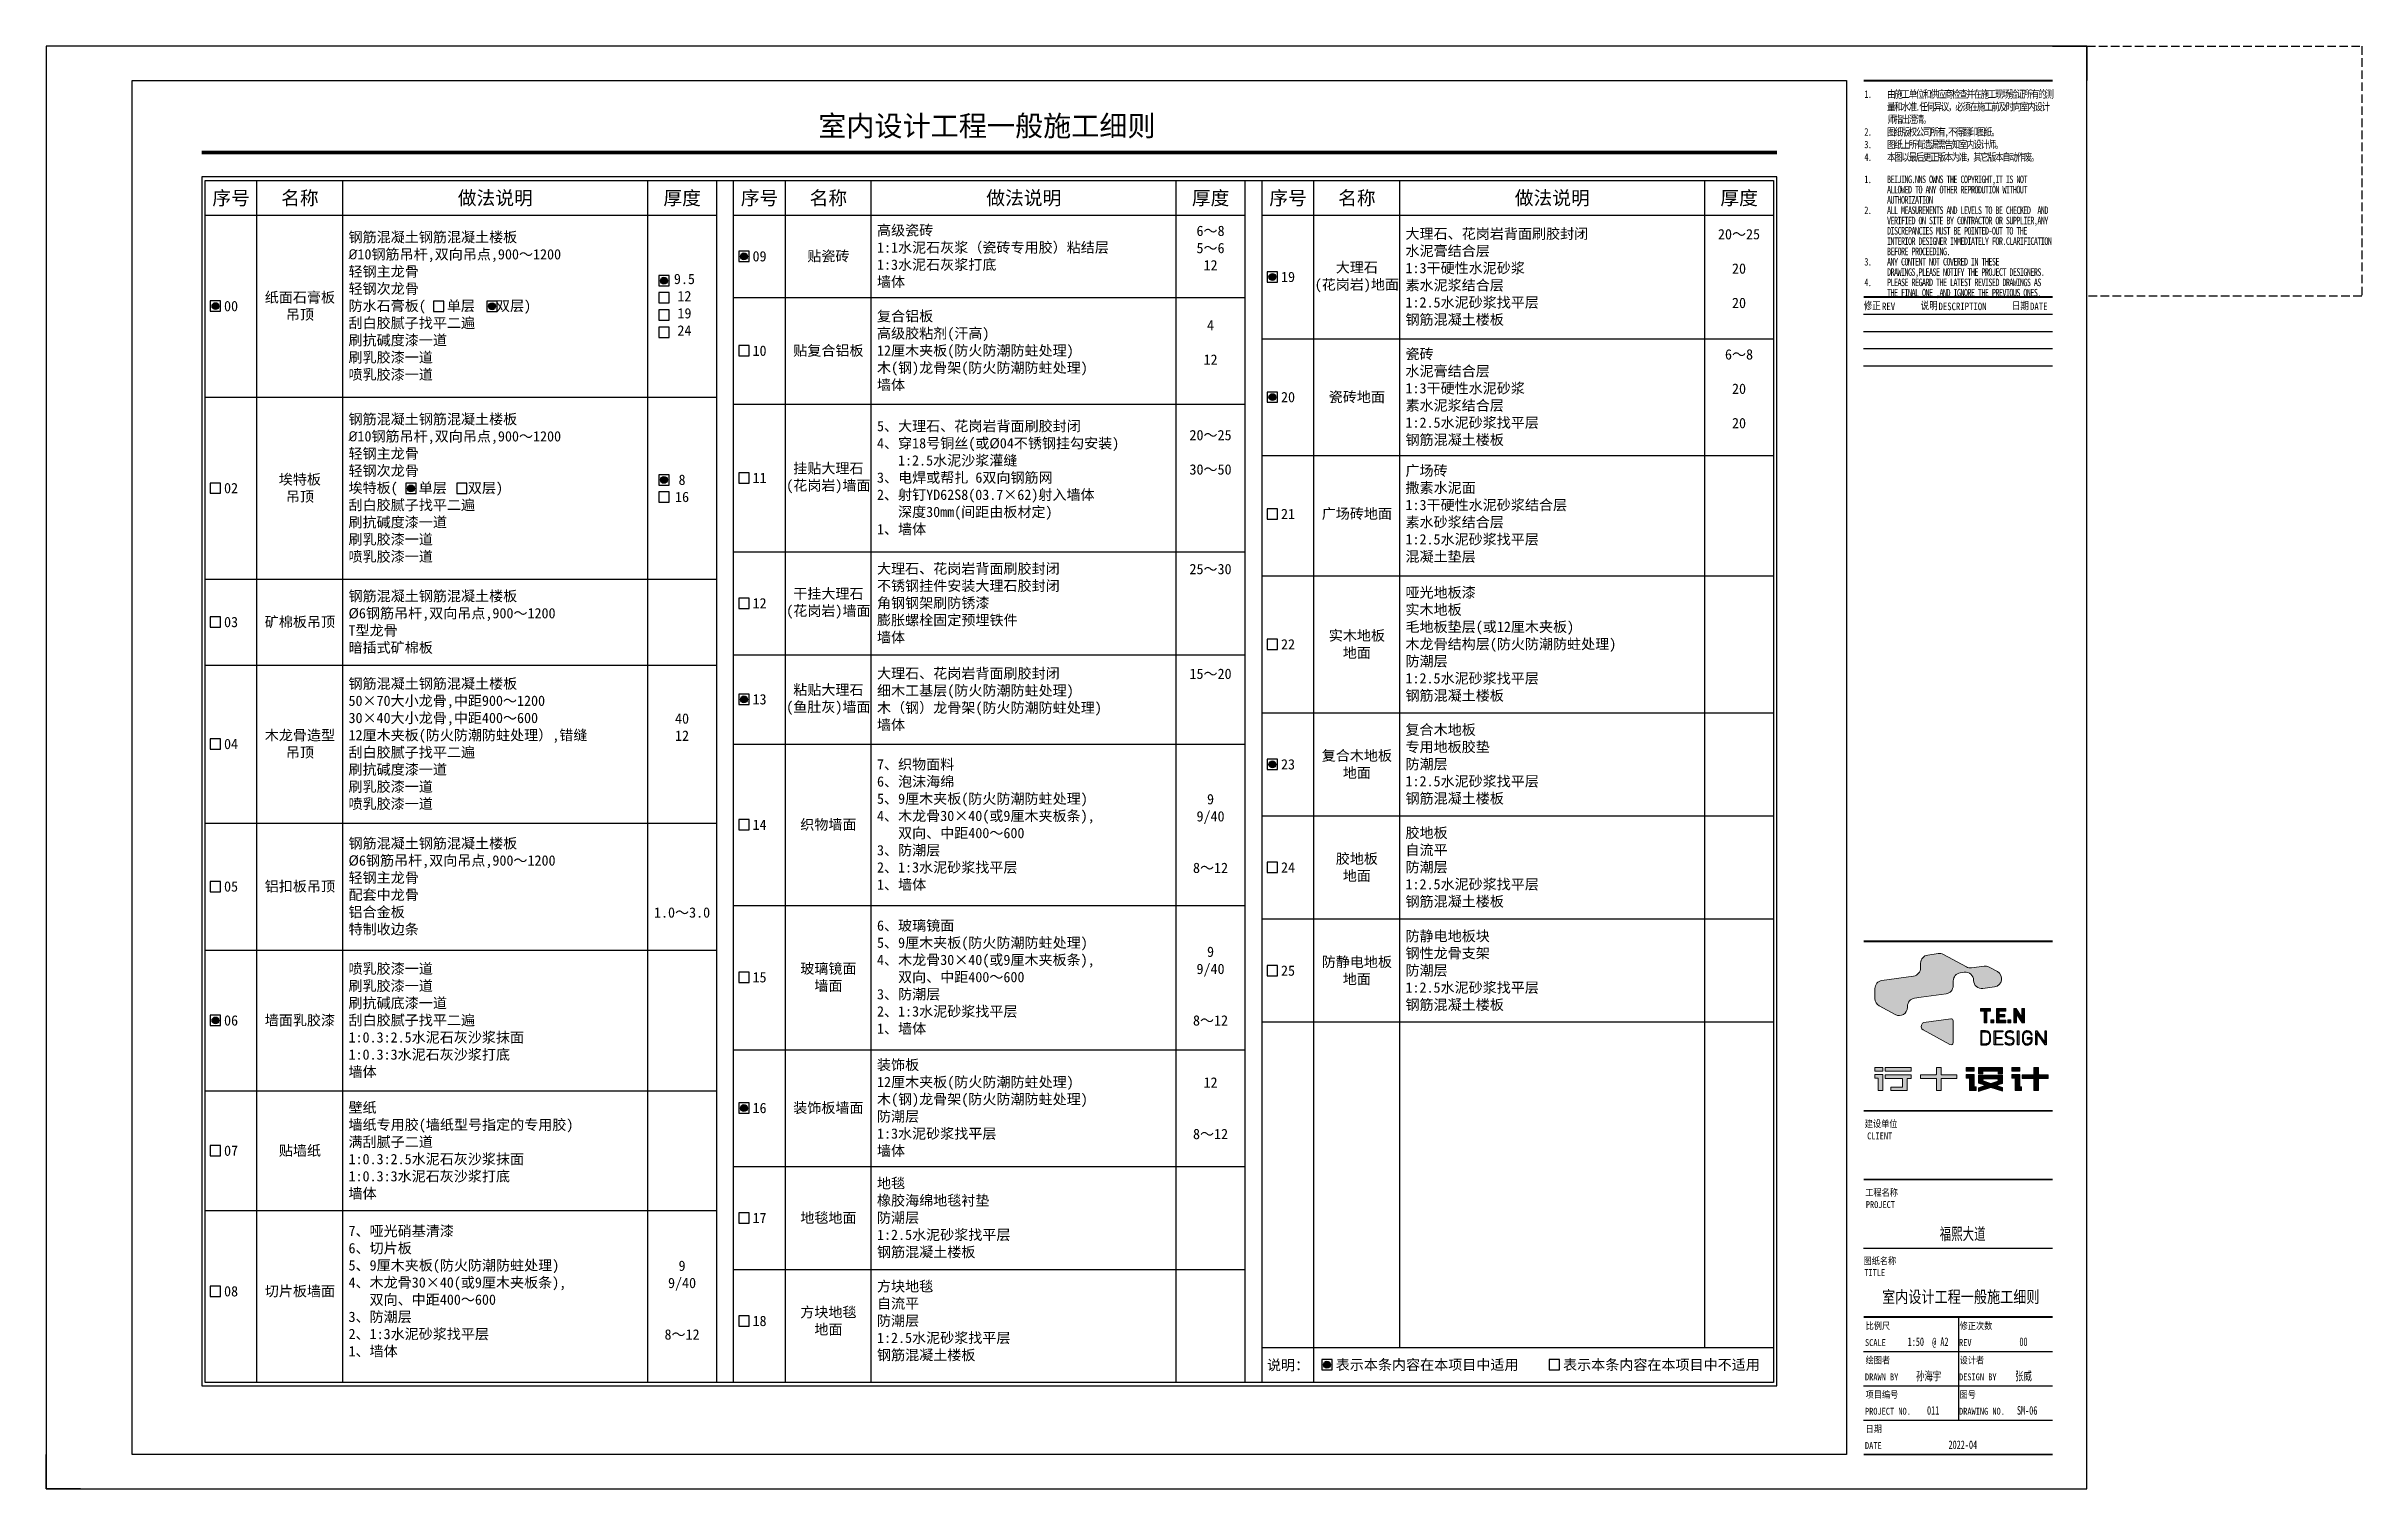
# Paper-space layout '布局' of a CAD drawing. Header units: millimetres. Extents: x -7887 to 894, y 542 to 1297.
# Drawn here: x -3169 to -2495, y 542 to 962 of the extents above; entities that cross this region are included whole.
import ezdxf
from ezdxf.enums import TextEntityAlignment as Align

# ---------------------------------------------------------------- set-up
doc = ezdxf.new("R2010")
doc.units = ezdxf.units.MM
doc.header["$LTSCALE"] = 10
doc.linetypes.add('DASH', pattern=[0.35, 0.25, -0.1])
for name, color, linetype in [('008-顶面文字标注', 3, 'Continuous'), ('_U+56FE_U+5C42 1', 7, 'Continuous'), ('AXIS_TEXT', 7, 'Continuous'), ('BJ-材料文字索引', 136, 'DASH'), ('I-TBLK', 7, 'Continuous'), ('ID_Anno_Dims', 3, 'Continuous'), ('ID_Elev_Pen 8', 8, 'Continuous'), ('Lm-text', 2, 'Continuous'), ('NW-01-尺寸标注', 252, 'Continuous'), ('T-TTLB-1', 1, 'Continuous'), ('Tk-line', 2, 'Continuous')]:
    doc.layers.add(name, color=color, linetype=linetype)
doc.layers.add('TXT【文字】', color=42, linetype='Continuous', lineweight=0)
doc.styles.add('!PYH.V2008_note', font='')
doc.styles.add('宋体', font='', dxfattribs={"width": 0.8})
doc.styles.add('新宋体', font='', dxfattribs={"width": 0.7})
doc.styles.add('黑体', font='', dxfattribs={"width": 0.8, "height": 3})
doc.styles.get('!PYH.V2008_note').set_extended_font_data('SimSun')
doc.styles.get('宋体').set_extended_font_data('SimSun')
doc.styles.get('新宋体').set_extended_font_data('NSimSun')
doc.styles.get('黑体').set_extended_font_data('Microsoft YaHei')

psp = doc.layouts.new('布局')

# ---------------------------------------------------------------- texts
at = {"color": 77, "style": '!PYH.V2008_note'}
for s, height, p in [('序号', 4, (-3114.824, 918.18)), ('名称', 4, (-3094.783, 918.18)), ('做法说明', 4, (-3037.904, 918.18)), ('厚度', 4, (-2983.525, 918.18)), ('序号', 4, (-2960.985, 918.18)), ('名称', 4, (-2940.944, 918.18)), ('做法说明', 4, (-2884.065, 918.18)), ('厚度', 4, (-2829.686, 918.18)), ('序号', 4, (-2807.146, 918.18)), ('名称', 4, (-2787.105, 918.18)), ('做法说明', 4, (-2730.226, 918.18)), ('厚度', 4, (-2675.847, 918.18)), ('09', 3, (-2960.985, 901.114)), ('19', 3, (-2807.146, 895.114)), ('00', 3, (-3114.824, 886.614)), ('10', 3, (-2960.985, 873.614)), ('20', 3, (-2807.146, 860.114)), ('11', 3, (-2960.985, 836.614)), ('02', 3, (-3114.824, 833.614)), ('21', 3, (-2807.146, 826.114)), ('03', 3, (-3114.824, 794.614)), ('12', 3, (-2960.985, 800.114)), ('22', 3, (-2807.146, 788.148)), ('13', 3, (-2960.985, 772.114)), ('04', 3, (-3114.824, 759.114)), ('23', 3, (-2807.146, 753.182)), ('14', 3, (-2960.985, 735.614)), ('24', 3, (-2807.146, 723.182)), ('05', 3, (-3114.824, 717.614)), ('25', 3, (-2807.146, 693.113)), ('15', 3, (-2960.985, 691.18)), ('06', 3, (-3114.824, 678.614)), ('16', 3, (-2960.985, 653.114)), ('07', 3, (-3114.824, 640.68)), ('17', 3, (-2960.985, 621.114)), ('08', 3, (-3114.824, 599.745)), ('18', 3, (-2960.985, 591.114)), ('说明：', 3, (-2807.146, 578.31))]:
    psp.add_text(s, height=height, dxfattribs=at).set_placement(p, align=Align.MIDDLE)
for s, p in [('表示本条内容在本项目中适用', (-2793.25, 578.375)), ('表示本条内容在本项目中不适用', (-2727.088, 578.375))]:
    psp.add_text(s, height=3, dxfattribs=at).set_placement(p, align=Align.MIDDLE_LEFT)
at = {"color": 77, "char_height": 3, "style": '!PYH.V2008_note'}
for s, insert, attachment_point in [('高级瓷砖\\P1:1水泥石灰浆（瓷砖专用胶）粘结层\\P1:3水泥石灰浆打底\\P墙体', (-2926.794, 901.039), 4), ('6～8\\P5～6\\P12\\P  ', (-2829.703, 901.039), 5), ('钢筋混凝土钢筋混凝土楼板\\P{\\fISOCPEUR|b0|i0|c0|p34;%%C}10钢筋吊杆,双向吊点,900～1200\\P轻钢主龙骨\\P轻钢次龙骨\\P防水石膏板(   单层   双层)\\P刮白胶腻子找平二遍\\P刷抗碱度漆一道\\P刷乳胶漆一道\\P喷乳胶漆一道', (-3080.633, 886.539), 4), ('大理石、花岗岩背面刷胶封闭\\P水泥膏结合层\\P1:3干硬性水泥砂浆\\P素水泥浆结合层\\P1:2.5水泥砂浆找平层\\P钢筋混凝土楼板', (-2772.955, 895.039), 4), ('20～25\\P\\P20\\P\\P20\\P  ', (-2675.864, 895.039), 5), ('贴瓷砖', (-2940.944, 901.014), 5), ('大理石\\P(花岗岩)地面', (-2787.105, 895.014), 5), ('纸面石膏板\\P吊顶', (-3094.783, 886.514), 5), ('9.5\\P12\\P19\\P24', (-2982.849, 887.035), 5), ('复合铝板\\P高级胶粘剂(汗高)\\P12厘木夹板(防火防潮防蛀处理)\\P木(钢)龙骨架(防火防潮防蛀处理)\\P墙体 ', (-2926.794, 873.539), 4), ('4\\P\\P12\\P ', (-2829.703, 873.539), 5), ('贴复合铝板', (-2940.944, 873.514), 5), ('瓷砖\\P水泥膏结合层\\P1:3干硬性水泥砂浆\\P素水泥浆结合层\\P1:2.5水泥砂浆找平层\\P钢筋混凝土楼板', (-2772.955, 860.039), 4), ('6～8\\P\\P20\\P\\P20\\P  ', (-2675.864, 860.039), 5), ('瓷砖地面', (-2787.105, 860.014), 5), ('钢筋混凝土钢筋混凝土楼板\\P{\\fISOCPEUR|b0|i0|c0|p34;%%C}10钢筋吊杆,双向吊点,900～1200\\P轻钢主龙骨\\P轻钢次龙骨\\P埃特板(   单层   双层)\\P刮白胶腻子找平二遍\\P刷抗碱度漆一道\\P刷乳胶漆一道\\P喷乳胶漆一道', (-3080.633, 833.539), 4), ('5、大理石、花岗岩背面刷胶封闭\\P4、穿18号铜丝(或%%C04不锈钢挂勾安装)\\P   1:2.5水泥沙浆灌缝\\P3、电焊或帮扎 6双向钢筋网\\P2、射钉YD62S8(03.7×62)射入墙体\\P   深度30mm(间距由板材定)\\P1、墙体', (-2926.794, 836.539), 4), ('20～25\\P\\P30～50\\P  \\P\\P ', (-2829.703, 836.539), 5), ('埃特板\\P吊顶', (-3094.783, 833.514), 5), ('8\\P16', (-2983.542, 833.539), 5), ('挂贴大理石\\P(花岗岩)墙面', (-2940.944, 836.514), 5), ('广场砖\\P撒素水泥面\\P1:3干硬性水泥砂浆结合层\\P素水砂浆结合层\\P1:2.5水泥砂浆找平层\\P混凝土垫层', (-2772.955, 826.039), 4), ('广场砖地面', (-2787.105, 826.014), 5), ('大理石、花岗岩背面刷胶封闭\\P不锈钢挂件安装大理石胶封闭\\P角钢钢架刷防锈漆\\P膨胀螺栓固定预埋铁件\\P墙体', (-2926.794, 800.039), 4), ('25～30\\P  \\P  \\P\\P ', (-2829.703, 800.039), 5), ('钢筋混凝土钢筋混凝土楼板\\P%%C6钢筋吊杆,双向吊点,900～1200\\PT型龙骨\\P暗插式矿棉板', (-3080.633, 794.539), 4), ('干挂大理石\\P(花岗岩)墙面', (-2940.944, 800.014), 5), ('哑光地板漆\\P实木地板\\P毛地板垫层(或12厘木夹板)\\P木龙骨结构层(防火防潮防蛀处理)\\P防潮层\\P1:2.5水泥砂浆找平层\\P钢筋混凝土楼板', (-2772.955, 788.073), 4), ('矿棉板吊顶', (-3094.783, 794.514), 5), ('实木地板\\P地面', (-2787.105, 788.048), 5), ('钢筋混凝土钢筋混凝土楼板\\P50×70大小龙骨,中距900～1200\\P30×40大小龙骨,中距400～600\\P12厘木夹板(防火防潮防蛀处理）,错缝\\P刮白胶腻子找平二遍\\P刷抗碱度漆一道\\P刷乳胶漆一道\\P喷乳胶漆一道', (-3080.633, 759.039), 4), ('粘贴大理石\\P(鱼肚灰)墙面', (-2940.944, 772.014), 5), ('大理石、花岗岩背面刷胶封闭\\P细木工基层(防火防潮防蛀处理)\\P木（钢）龙骨架(防火防潮防蛀处理)\\P墙体', (-2926.794, 772.039), 4), ('15～20\\P  \\P\\P ', (-2829.703, 772.039), 5), ('木龙骨造型\\P吊顶', (-3094.783, 759.014), 5), ('40\\P12\\P  \\P ', (-2983.542, 759.039), 5), ('复合木地板\\P专用地板胶垫\\P防潮层\\P1:2.5水泥砂浆找平层\\P钢筋混凝土楼板', (-2772.955, 753.107), 4), ('7、织物面料\\P6、泡沫海绵\\P5、9厘木夹板(防火防潮防蛀处理)\\P4、木龙骨30×40(或9厘木夹板条),\\P   双向、中距400～600\\P3、防潮层\\P2、1:3水泥砂浆找平层\\P1、墙体', (-2926.794, 735.539), 4), ('复合木地板\\P地面', (-2787.105, 753.082), 5), ('\\P\\P\\P \\P9\\P9/40\\P\\P\\P8～12\\P  \\P\\P ', (-2829.703, 735.539), 5), ('织物墙面', (-2940.944, 735.514), 5), ('胶地板\\P自流平\\P防潮层\\P1:2.5水泥砂浆找平层\\P钢筋混凝土楼板', (-2772.955, 723.107), 4), ('钢筋混凝土钢筋混凝土楼板\\P%%C6钢筋吊杆,双向吊点,900～1200\\P轻钢主龙骨\\P配套中龙骨\\P铝合金板\\P特制收边条', (-3080.633, 717.539), 4), ('胶地板\\P地面', (-2787.105, 723.082), 5), ('铝扣板吊顶', (-3094.783, 717.514), 5), ('\\P\\P\\P1.0～3.0', (-2983.542, 717.539), 5), ('6、玻璃镜面\\P5、9厘木夹板(防火防潮防蛀处理)\\P4、木龙骨30×40(或9厘木夹板条),\\P   双向、中距400～600\\P3、防潮层\\P2、1:3水泥砂浆找平层\\P1、墙体', (-2926.794, 691.105), 4), ('防静电地板块\\P钢性龙骨支架\\P防潮层\\P1:2.5水泥砂浆找平层\\P钢筋混凝土楼板', (-2772.955, 693.038), 4), ('喷乳胶漆一道\\P刷乳胶漆一道\\P刷抗碱底漆一道\\P刮白胶腻子找平二遍\\P1:0.3:2.5水泥石灰沙浆抹面\\P1:0.3:3水泥石灰沙浆打底\\P墙体', (-3080.633, 678.539), 4), ('玻璃镜面\\P墙面', (-2940.944, 691.08), 5), ('\\P\\P\\P \\P9\\P9/40\\P\\P\\P8～12\\P  \\P\\P ', (-2829.703, 691.105), 5), ('防静电地板\\P地面', (-2787.105, 693.013), 5), ('墙面乳胶漆', (-3094.783, 678.514), 5), ('装饰板\\P12厘木夹板(防火防潮防蛀处理)\\P木(钢)龙骨架(防火防潮防蛀处理)\\P防潮层\\P1:3水泥砂浆找平层\\P墙体', (-2926.794, 653.039), 4), ('\\P12\\P\\P\\P8～12\\P ', (-2829.703, 653.039), 5), ('壁纸\\P墙纸专用胶(墙纸型号指定的专用胶)\\P满刮腻子二道\\P1:0.3:2.5水泥石灰沙浆抹面\\P1:0.3:3水泥石灰沙浆打底\\P墙体', (-3080.633, 640.605), 4), ('装饰板墙面', (-2940.944, 653.014), 5), ('贴墙纸', (-3094.783, 640.58), 5), ('地毯\\P橡胶海绵地毯衬垫\\P防潮层\\P1:2.5水泥砂浆找平层\\P钢筋混凝土楼板', (-2926.794, 621.039), 4), ('地毯地面', (-2940.944, 621.014), 5), ('7、哑光硝基清漆\\P6、切片板\\P5、9厘木夹板(防火防潮防蛀处理)\\P4、木龙骨30×40(或9厘木夹板条),\\P   双向、中距400～600\\P3、防潮层\\P2、1:3水泥砂浆找平层\\P1、墙体', (-3080.633, 599.67), 4), ('\\P\\P\\P \\P9\\P9/40\\P\\P\\P8～12\\P  \\P\\P ', (-2983.542, 599.67), 5), ('切片板墙面', (-3094.783, 599.645), 5), ('方块地毯\\P自流平\\P防潮层\\P1:2.5水泥砂浆找平层\\P钢筋混凝土楼板', (-2926.794, 591.039), 4), ('方块地毯\\P地面', (-2940.944, 591.014), 5)]:
    psp.add_mtext(s, dxfattribs=dict(at, insert=insert, attachment_point=attachment_point))
at = {"layer": '008-顶面文字标注', "color": 2, "style": '宋体', "width": 0.8}
psp.add_text('室内设计工程一般施工细则', height=3.5, dxfattribs=at).set_placement((-2634.222, 596.395))
at = {"layer": 'I-TBLK', "style": '新宋体', "width": 0.7}
psp.add_text('SM-06', height=2.5, dxfattribs=at).set_placement((-2591.981, 563.823), align=Align.CENTER)
at = {"layer": 'TXT【文字】', "style": '黑体'}
psp.add_text('室内设计工程一般施工细则', height=6, dxfattribs=at).set_placement((-2894.805, 939.235), align=Align.MIDDLE)

# ---------------------------------------------------------------- blocks, each defined once
blk = doc.blocks.new('A$C01120509')
at = {"layer": 'Tk-line', "color": 7, "ltscale": 0.5}
blk.add_lwpolyline([(-3, 0), (0, 0), (0, 3), (-3, 3)], close=True, dxfattribs=at)
blk = doc.blocks.new('*U319')
at = {"color": 0}
blk.add_blockref('A$C01120509', (1.5, -1.5), dxfattribs=at)
blk = doc.blocks.new('A$C68CF184B')
at = {"layer": 'Lm-text', "ltscale": 0.5}
h = blk.add_hatch(color=1, dxfattribs=at)
edge = h.paths.add_edge_path()
edge.add_arc((0, 0), 1, 0, 360)
at = {"layer": 'Lm-text', "color": 1, "ltscale": 0.5}
blk.add_circle((0, 0), 1, dxfattribs=at)
at = {"layer": 'Tk-line', "color": 7, "ltscale": 0.5}
blk.add_lwpolyline([(-1.5, -1.5), (1.5, -1.5), (1.5, 1.5), (-1.5, 1.5)], close=True, dxfattribs=at)
blk = doc.blocks.new('*U320')
at = {"color": 0}
blk.add_blockref('A$C68CF184B', (0, 0), dxfattribs=at)
blk = doc.blocks.new('11111')
at = {"layer": '_U+56FE_U+5C42 1'}
h = blk.add_hatch(color=8, dxfattribs=at)
h.dxf.hatch_style = 2
edge = h.paths.add_edge_path()
edge.add_spline(control_points=[(3733.06, 5873.06), (3733.06, 5873.06), (3733.06, 5873.06), (3733.06, 5873.06), (3733.06, 5873.06), (3740.35, 5874.08), (3740.35, 5874.08), (3741.53, 5874.25), (3742.41, 5875.26), (3742.41, 5876.46), (3742.41, 5876.46), (3742.41, 5877.41), (3742.41, 5877.41), (3742.41, 5877.41), (3742.42, 5877.82), (3742.42, 5877.82), (3742.42, 5879.02), (3743.3, 5880.03), (3744.48, 5880.19), (3744.48, 5880.19), (3745.61, 5880.35), (3745.61, 5880.35), (3747.05, 5880.56), (3748.34, 5879.43), (3748.34, 5877.97), (3748.34, 5877.97), (3748.34, 5877.97), (3748.34, 5877.97), (3748.34, 5876.51), (3749.63, 5875.39), (3751.07, 5875.59), (3751.07, 5875.59), (3754.45, 5876.07), (3754.45, 5876.07), (3756.74, 5876.39), (3757.29, 5879.44), (3755.26, 5880.55), (3755.26, 5880.55), (3752.86, 5881.86), (3752.86, 5881.86), (3752.41, 5882.1), (3751.89, 5882.2), (3751.38, 5882.12), (3751.38, 5882.12), (3747.72, 5881.61), (3747.72, 5881.61), (3747.21, 5881.54), (3746.7, 5881.63), (3746.24, 5881.88), (3746.24, 5881.88), (3739.56, 5885.52), (3739.56, 5885.52), (3739.11, 5885.76), (3738.59, 5885.86), (3738.08, 5885.78), (3738.08, 5885.78), (3735, 5885.35), (3735, 5885.35), (3733.82, 5885.19), (3732.94, 5884.18), (3732.93, 5882.98), (3732.93, 5882.98), (3732.93, 5881.61), (3732.93, 5881.61), (3732.93, 5880.42), (3732.05, 5879.41), (3730.86, 5879.24), (3730.86, 5879.24), (3721.68, 5877.95), (3721.68, 5877.95), (3720.5, 5877.78), (3719.62, 5876.77), (3719.61, 5875.58), (3719.61, 5875.58), (3719.61, 5872.7), (3719.61, 5872.7), (3719.61, 5871.81), (3720.09, 5871), (3720.86, 5870.58), (3720.86, 5870.58), (3725.55, 5868.03), (3725.55, 5868.03), (3727.15, 5867.16), (3729.09, 5868.32), (3729.1, 5870.14), (3729.1, 5870.14), (3729.1, 5870.42), (3729.1, 5870.42), (3729.1, 5871.62), (3729.98, 5872.63), (3731.16, 5872.79), (3731.16, 5872.79), (3733.06, 5873.06), (3733.06, 5873.06)], knot_values=[0, 0, 0, 0, 1, 1, 1, 2, 2, 2, 3, 3, 3, 4, 4, 4, 5, 5, 5, 6, 6, 6, 7, 7, 7, 8, 8, 8, 9, 9, 9, 10, 10, 10, 11, 11, 11, 12, 12, 12, 13, 13, 13, 14, 14, 14, 15, 15, 15, 16, 16, 16, 17, 17, 17, 18, 18, 18, 19, 19, 19, 20, 20, 20, 21, 21, 21, 22, 22, 22, 23, 23, 23, 24, 24, 24, 25, 25, 25, 26, 26, 26, 27, 27, 27, 28, 28, 28, 29, 29, 29, 30, 30, 30, 31, 31, 31, 31], degree=3, periodic=0)
h = blk.add_hatch(color=251, dxfattribs=at)
h.dxf.hatch_style = 2
edge = h.paths.add_edge_path()
edge.add_spline(control_points=[(3741.69, 5866.79), (3741.69, 5866.79), (3733.86, 5865.69), (3733.86, 5865.69), (3733.72, 5865.67), (3733.59, 5865.6), (3733.49, 5865.5), (3732.82, 5864.83), (3733.04, 5863.91), (3733.68, 5863.56), (3733.68, 5863.56), (3741.47, 5859.32), (3741.47, 5859.32), (3741.87, 5859.11), (3742.36, 5859.39), (3742.36, 5859.85), (3742.36, 5859.85), (3742.37, 5866.19), (3742.37, 5866.19), (3742.37, 5866.56), (3742.05, 5866.84), (3741.69, 5866.79)], knot_values=[0, 0, 0, 0, 1, 1, 1, 2, 2, 2, 3, 3, 3, 4, 4, 4, 5, 5, 5, 6, 6, 6, 7, 7, 7, 7], degree=3, periodic=0)
h = blk.add_hatch(color=8, dxfattribs=at)
h.dxf.hatch_style = 2
h.paths.add_polyline_path([(3752.22, 5869.04), (3752.22, 5865.65), (3751.42, 5865.65), (3751.42, 5869.04), (3750.34, 5869.04), (3750.34, 5869.75), (3753.29, 5869.75), (3753.29, 5869.04)])
h = blk.add_hatch(color=8, dxfattribs=at)
h.dxf.hatch_style = 2
h.paths.add_polyline_path([(3753.34, 5865.65), (3753.34, 5866.5), (3754.2, 5866.5), (3754.2, 5865.65)])
h = blk.add_hatch(color=8, dxfattribs=at)
h.dxf.hatch_style = 2
h.paths.add_polyline_path([(3755.02, 5865.65), (3755.02, 5869.75), (3757.72, 5869.75), (3757.72, 5869.04), (3755.82, 5869.04), (3755.82, 5868.07), (3757.43, 5868.07), (3757.43, 5867.36), (3755.82, 5867.36), (3755.82, 5866.36), (3757.72, 5866.36), (3757.72, 5865.65)])
h = blk.add_hatch(color=8, dxfattribs=at)
h.dxf.hatch_style = 2
h.paths.add_polyline_path([(3758.36, 5865.65), (3758.36, 5866.5), (3759.22, 5866.5), (3759.22, 5865.65)])
h = blk.add_hatch(color=8, dxfattribs=at)
h.dxf.hatch_style = 2
h.paths.add_polyline_path([(3762.46, 5865.65), (3760.84, 5868.17), (3760.84, 5865.65), (3760.04, 5865.65), (3760.04, 5869.75), (3760.75, 5869.75), (3762.38, 5867.24), (3762.38, 5869.75), (3763.18, 5869.75), (3763.18, 5865.65)])
h = blk.add_hatch(color=8, dxfattribs=at)
h.dxf.hatch_style = 2
h.paths.add_polyline_path([(3769.14, 5859.18), (3766.79, 5862.73), (3766.79, 5859.18), (3766.48, 5859.18), (3766.48, 5863.26), (3766.79, 5863.26), (3769.14, 5859.72), (3769.14, 5863.26), (3769.45, 5863.26), (3769.45, 5859.18)])
edge = h.paths.add_edge_path()
edge.add_spline(control_points=[(3765.05, 5859.61), (3764.78, 5859.32), (3764.39, 5859.14), (3763.98, 5859.14), (3763.6, 5859.14), (3763.23, 5859.29), (3762.96, 5859.56), (3762.59, 5859.94), (3762.58, 5860.3), (3762.58, 5861.22), (3762.58, 5862.15), (3762.59, 5862.51), (3762.96, 5862.88), (3763.23, 5863.15), (3763.6, 5863.3), (3763.98, 5863.3), (3764.7, 5863.3), (3765.25, 5862.83), (3765.38, 5862.1), (3765.38, 5862.1), (3765.07, 5862.1), (3765.07, 5862.1), (3764.95, 5862.67), (3764.53, 5863.02), (3763.98, 5863.02), (3763.69, 5863.02), (3763.41, 5862.91), (3763.21, 5862.71), (3762.91, 5862.41), (3762.89, 5862.1), (3762.89, 5861.22), (3762.89, 5860.34), (3762.91, 5860.03), (3763.21, 5859.74), (3763.41, 5859.53), (3763.69, 5859.42), (3763.98, 5859.42), (3764.3, 5859.42), (3764.62, 5859.56), (3764.83, 5859.82), (3765.01, 5860.03), (3765.08, 5860.27), (3765.08, 5860.62), (3765.08, 5860.62), (3765.08, 5860.99), (3765.08, 5860.99), (3765.08, 5860.99), (3763.98, 5860.99), (3763.98, 5860.99), (3763.98, 5860.99), (3763.98, 5861.27), (3763.98, 5861.27), (3763.98, 5861.27), (3765.39, 5861.27), (3765.39, 5861.27), (3765.39, 5861.27), (3765.39, 5860.6), (3765.39, 5860.6), (3765.39, 5860.18), (3765.3, 5859.87), (3765.05, 5859.61)], knot_values=[0, 0, 0, 0, 1, 1, 1, 2, 2, 2, 3, 3, 3, 4, 4, 4, 5, 5, 5, 6, 6, 6, 7, 7, 7, 8, 8, 8, 9, 9, 9, 10, 10, 10, 11, 11, 11, 12, 12, 12, 13, 13, 13, 14, 14, 14, 15, 15, 15, 16, 16, 16, 17, 17, 17, 18, 18, 18, 19, 19, 19, 20, 20, 20, 20], degree=3, periodic=0)
h.paths.add_polyline_path([(3761.17, 5859.18), (3761.17, 5863.26), (3761.48, 5863.26), (3761.48, 5859.18)])
edge = h.paths.add_edge_path()
edge.add_spline(control_points=[(3758.82, 5859.14), (3758.22, 5859.14), (3757.84, 5859.31), (3757.46, 5859.68), (3757.46, 5859.68), (3757.68, 5859.9), (3757.68, 5859.9), (3758.05, 5859.53), (3758.35, 5859.42), (3758.84, 5859.42), (3759.48, 5859.42), (3759.89, 5859.73), (3759.89, 5860.26), (3759.89, 5860.5), (3759.82, 5860.7), (3759.67, 5860.84), (3759.52, 5860.96), (3759.41, 5861), (3759.08, 5861.05), (3759.08, 5861.05), (3758.6, 5861.13), (3758.6, 5861.13), (3758.29, 5861.18), (3758.04, 5861.28), (3757.87, 5861.43), (3757.65, 5861.61), (3757.55, 5861.86), (3757.55, 5862.18), (3757.55, 5862.86), (3758.04, 5863.3), (3758.82, 5863.3), (3759.32, 5863.3), (3759.65, 5863.16), (3760, 5862.86), (3760, 5862.86), (3759.79, 5862.66), (3759.79, 5862.66), (3759.54, 5862.88), (3759.29, 5863.03), (3758.8, 5863.03), (3758.21, 5863.03), (3757.86, 5862.71), (3757.86, 5862.19), (3757.86, 5861.96), (3757.92, 5861.78), (3758.07, 5861.66), (3758.21, 5861.54), (3758.45, 5861.44), (3758.68, 5861.4), (3758.68, 5861.4), (3759.12, 5861.34), (3759.12, 5861.34), (3759.5, 5861.28), (3759.67, 5861.21), (3759.85, 5861.07), (3760.07, 5860.88), (3760.2, 5860.6), (3760.2, 5860.27), (3760.2, 5859.59), (3759.67, 5859.14), (3758.82, 5859.14)], knot_values=[0, 0, 0, 0, 1, 1, 1, 2, 2, 2, 3, 3, 3, 4, 4, 4, 5, 5, 5, 6, 6, 6, 7, 7, 7, 8, 8, 8, 9, 9, 9, 10, 10, 10, 11, 11, 11, 12, 12, 12, 13, 13, 13, 14, 14, 14, 15, 15, 15, 16, 16, 16, 17, 17, 17, 18, 18, 18, 19, 19, 19, 20, 20, 20, 20], degree=3, periodic=0)
h.paths.add_polyline_path([(3754.37, 5859.18), (3754.37, 5863.26), (3756.85, 5863.26), (3756.85, 5862.99), (3754.68, 5862.99), (3754.68, 5861.38), (3756.53, 5861.38), (3756.53, 5861.1), (3754.68, 5861.1), (3754.68, 5859.45), (3756.85, 5859.45), (3756.85, 5859.18)])
h = blk.add_hatch(color=8, dxfattribs=at)
h.paths.add_polyline_path([(3730.22, 5852.64), (3730.22, 5851.58), (3722.61, 5851.58), (3722.61, 5852.64)])
h.paths.add_polyline_path([(3721.92, 5852.64), (3721.92, 5851.58), (3719.61, 5851.58), (3719.61, 5852.64)])
edge = h.paths.add_edge_path()
edge.add_spline(control_points=[(3721.92, 5850.53), (3721.92, 5850.53), (3721.92, 5850.51), (3721.92, 5850.51), (3721.92, 5850.51), (3721.92, 5845.9), (3721.92, 5845.9), (3721.92, 5845.9), (3720.59, 5845.9), (3720.59, 5845.9), (3720.59, 5845.9), (3720.59, 5849.32), (3720.59, 5849.32), (3720.59, 5849.4), (3720.52, 5849.46), (3720.45, 5849.46), (3720.45, 5849.46), (3719.61, 5849.46), (3719.61, 5849.46), (3719.61, 5849.46), (3719.61, 5850.53), (3719.61, 5850.53), (3719.61, 5850.53), (3721.92, 5850.53), (3721.92, 5850.53)], knot_values=[0, 0, 0, 0, 1, 1, 1, 2, 2, 2, 3, 3, 3, 4, 4, 4, 5, 5, 5, 6, 6, 6, 7, 7, 7, 8, 8, 8, 8], degree=3, periodic=0)
edge = h.paths.add_edge_path()
edge.add_spline(control_points=[(3730.22, 5850.51), (3730.22, 5850.51), (3730.22, 5849.44), (3730.22, 5849.44), (3730.22, 5849.44), (3729.11, 5849.44), (3729.11, 5849.44), (3729.04, 5849.44), (3728.97, 5849.38), (3728.97, 5849.3), (3728.97, 5849.3), (3728.97, 5845.91), (3728.97, 5845.91), (3728.97, 5845.91), (3724.21, 5845.9), (3724.21, 5845.9), (3724.21, 5845.9), (3724.21, 5846.88), (3724.21, 5846.88), (3724.21, 5846.88), (3727.5, 5846.88), (3727.5, 5846.88), (3727.58, 5846.88), (3727.64, 5846.95), (3727.64, 5847.02), (3727.64, 5847.02), (3727.64, 5849.3), (3727.64, 5849.3), (3727.64, 5849.38), (3727.58, 5849.44), (3727.5, 5849.44), (3727.5, 5849.44), (3722.61, 5849.44), (3722.61, 5849.44), (3722.61, 5849.44), (3722.61, 5850.51), (3722.61, 5850.51), (3722.61, 5850.51), (3730.22, 5850.51), (3730.22, 5850.51)], knot_values=[0, 0, 0, 0, 1, 1, 1, 2, 2, 2, 3, 3, 3, 4, 4, 4, 5, 5, 5, 6, 6, 6, 7, 7, 7, 8, 8, 8, 9, 9, 9, 10, 10, 10, 11, 11, 11, 12, 12, 12, 13, 13, 13, 13], degree=3, periodic=0)
h = blk.add_hatch(color=8, dxfattribs=at)
edge = h.paths.add_edge_path()
edge.add_spline(control_points=[(3738.86, 5852.64), (3738.86, 5852.64), (3738.86, 5850.67), (3738.86, 5850.67), (3738.86, 5850.59), (3738.93, 5850.52), (3739.02, 5850.52), (3739.02, 5850.52), (3743.49, 5850.52), (3743.49, 5850.52), (3743.49, 5850.52), (3743.49, 5849.45), (3743.49, 5849.45), (3743.49, 5849.45), (3739.02, 5849.45), (3739.02, 5849.45), (3738.93, 5849.45), (3738.86, 5849.38), (3738.86, 5849.3), (3738.86, 5849.3), (3738.86, 5845.9), (3738.86, 5845.9), (3738.86, 5845.9), (3737.53, 5845.9), (3737.53, 5845.9), (3737.53, 5845.9), (3737.53, 5849.3), (3737.53, 5849.3), (3737.53, 5849.38), (3737.46, 5849.45), (3737.37, 5849.45), (3737.37, 5849.45), (3732.9, 5849.45), (3732.9, 5849.45), (3732.9, 5849.45), (3732.9, 5850.52), (3732.9, 5850.52), (3732.9, 5850.52), (3737.37, 5850.52), (3737.37, 5850.52), (3737.46, 5850.52), (3737.53, 5850.59), (3737.53, 5850.67), (3737.53, 5850.67), (3737.53, 5852.64), (3737.53, 5852.64), (3737.53, 5852.64), (3738.86, 5852.64), (3738.86, 5852.64)], knot_values=[0, 0, 0, 0, 1, 1, 1, 2, 2, 2, 3, 3, 3, 4, 4, 4, 5, 5, 5, 6, 6, 6, 7, 7, 7, 8, 8, 8, 9, 9, 9, 10, 10, 10, 11, 11, 11, 12, 12, 12, 13, 13, 13, 14, 14, 14, 15, 15, 15, 16, 16, 16, 16], degree=3, periodic=0)
for points in [[(3748.48, 5852.64), (3746.17, 5852.64), (3746.17, 5851.58), (3748.48, 5851.58)], [(3761.77, 5852.64), (3759.46, 5852.64), (3759.46, 5851.58), (3761.77, 5851.58)]]:
    blk.add_hatch(color=8, dxfattribs=at).paths.add_polyline_path(points)
h = blk.add_hatch(color=8, dxfattribs=at)
edge = h.paths.add_edge_path()
edge.add_spline(control_points=[(3748.48, 5847.11), (3748.48, 5847.11), (3748.48, 5850.51), (3748.48, 5850.51), (3748.48, 5850.51), (3748.48, 5850.53), (3748.48, 5850.53), (3748.48, 5850.53), (3746.17, 5850.53), (3746.17, 5850.53), (3746.17, 5850.53), (3746.17, 5849.46), (3746.17, 5849.46), (3746.17, 5849.46), (3747.01, 5849.46), (3747.01, 5849.46), (3747.09, 5849.46), (3747.15, 5849.4), (3747.15, 5849.32), (3747.15, 5849.32), (3747.15, 5845.9), (3747.15, 5845.9), (3747.15, 5845.9), (3747.16, 5845.9), (3747.16, 5845.9), (3747.16, 5845.9), (3748.48, 5845.9), (3748.48, 5845.9), (3748.48, 5845.9), (3749.05, 5845.9), (3749.05, 5845.9), (3749.05, 5845.9), (3749.05, 5846.97), (3749.05, 5846.97), (3749.05, 5846.97), (3748.62, 5846.97), (3748.62, 5846.97), (3748.54, 5846.97), (3748.48, 5847.03), (3748.48, 5847.11)], knot_values=[0, 0, 0, 0, 1, 1, 1, 2, 2, 2, 3, 3, 3, 4, 4, 4, 5, 5, 5, 6, 6, 6, 7, 7, 7, 8, 8, 8, 9, 9, 9, 10, 10, 10, 11, 11, 11, 12, 12, 12, 13, 13, 13, 13], degree=3, periodic=0)
h = blk.add_hatch(color=8, dxfattribs=at)
edge = h.paths.add_edge_path()
edge.add_spline(control_points=[(3749.75, 5852.64), (3749.75, 5852.64), (3749.75, 5852.64), (3749.75, 5852.64), (3749.75, 5852.64), (3749.75, 5852.64), (3749.75, 5852.64), (3749.75, 5852.64), (3749.75, 5852.64), (3749.75, 5852.64), (3749.75, 5852.64), (3749.75, 5850.8), (3749.75, 5850.8), (3749.75, 5850.8), (3749.75, 5850.79), (3749.75, 5850.79), (3749.75, 5850.79), (3751.07, 5850.79), (3751.07, 5850.79), (3751.07, 5850.79), (3751.07, 5851.44), (3751.07, 5851.44), (3751.07, 5851.51), (3751.14, 5851.58), (3751.22, 5851.58), (3751.22, 5851.58), (3755.32, 5851.58), (3755.32, 5851.58), (3755.4, 5851.58), (3755.46, 5851.51), (3755.46, 5851.44), (3755.46, 5851.44), (3755.46, 5850.79), (3755.46, 5850.79), (3755.46, 5850.79), (3756.78, 5850.79), (3756.78, 5850.79), (3756.78, 5850.79), (3756.78, 5850.8), (3756.78, 5850.8), (3756.78, 5850.8), (3756.78, 5851.58), (3756.78, 5851.58), (3756.78, 5851.58), (3756.78, 5852.64), (3756.78, 5852.64), (3756.78, 5852.64), (3756.78, 5852.64), (3756.78, 5852.64), (3756.78, 5852.64), (3756.78, 5852.64), (3756.78, 5852.64), (3756.78, 5852.64), (3749.75, 5852.64), (3749.75, 5852.64)], knot_values=[0, 0, 0, 0, 1, 1, 1, 2, 2, 2, 3, 3, 3, 4, 4, 4, 5, 5, 5, 6, 6, 6, 7, 7, 7, 8, 8, 8, 9, 9, 9, 10, 10, 10, 11, 11, 11, 12, 12, 12, 13, 13, 13, 14, 14, 14, 15, 15, 15, 16, 16, 16, 17, 17, 17, 18, 18, 18, 18], degree=3, periodic=0)
h = blk.add_hatch(color=8, dxfattribs=at)
edge = h.paths.add_edge_path()
edge.add_spline(control_points=[(3749.75, 5850.35), (3749.75, 5850.35), (3749.75, 5850.35), (3749.75, 5850.35), (3749.75, 5850.35), (3749.75, 5848.23), (3749.75, 5848.23), (3749.75, 5848.23), (3749.75, 5848.23), (3749.75, 5848.23), (3749.75, 5848.23), (3749.75, 5848.04), (3749.75, 5848.04), (3749.75, 5848.04), (3751.59, 5847.43), (3751.59, 5847.43), (3751.63, 5847.41), (3751.63, 5847.36), (3751.59, 5847.35), (3751.59, 5847.35), (3749.75, 5846.73), (3749.75, 5846.73), (3749.75, 5846.73), (3749.75, 5845.61), (3749.75, 5845.61), (3749.75, 5845.61), (3753.32, 5846.81), (3753.32, 5846.81), (3753.35, 5846.82), (3753.38, 5846.82), (3753.41, 5846.81), (3753.41, 5846.81), (3756.78, 5845.68), (3756.78, 5845.68), (3756.78, 5845.68), (3756.78, 5846.8), (3756.78, 5846.8), (3756.78, 5846.8), (3755.15, 5847.35), (3755.15, 5847.35), (3755.11, 5847.36), (3755.11, 5847.41), (3755.15, 5847.43), (3755.15, 5847.43), (3756.78, 5847.98), (3756.78, 5847.98), (3756.78, 5847.98), (3756.78, 5848.23), (3756.78, 5848.23), (3756.78, 5848.23), (3756.78, 5850.35), (3756.78, 5850.35), (3756.78, 5850.35), (3756.78, 5850.35), (3756.78, 5850.35), (3756.78, 5850.35), (3749.75, 5850.35), (3749.75, 5850.35)], knot_values=[0, 0, 0, 0, 1, 1, 1, 2, 2, 2, 3, 3, 3, 4, 4, 4, 5, 5, 5, 6, 6, 6, 7, 7, 7, 8, 8, 8, 9, 9, 9, 10, 10, 10, 11, 11, 11, 12, 12, 12, 13, 13, 13, 14, 14, 14, 15, 15, 15, 16, 16, 16, 17, 17, 17, 18, 18, 18, 19, 19, 19, 19], degree=3, periodic=0)
edge = h.paths.add_edge_path()
edge.add_spline(control_points=[(3755.46, 5848.75), (3755.46, 5848.69), (3755.42, 5848.63), (3755.36, 5848.61), (3755.36, 5848.61), (3753.41, 5847.96), (3753.41, 5847.96), (3753.38, 5847.95), (3753.35, 5847.95), (3753.32, 5847.96), (3753.32, 5847.96), (3751.17, 5848.68), (3751.17, 5848.68), (3751.11, 5848.7), (3751.07, 5848.75), (3751.07, 5848.82), (3751.07, 5848.82), (3751.07, 5849.14), (3751.07, 5849.14), (3751.07, 5849.22), (3751.14, 5849.28), (3751.22, 5849.28), (3751.22, 5849.28), (3755.32, 5849.28), (3755.32, 5849.28), (3755.4, 5849.28), (3755.46, 5849.22), (3755.46, 5849.14), (3755.46, 5849.14), (3755.46, 5848.75), (3755.46, 5848.75)], knot_values=[0, 0, 0, 0, 1, 1, 1, 2, 2, 2, 3, 3, 3, 4, 4, 4, 5, 5, 5, 6, 6, 6, 7, 7, 7, 8, 8, 8, 9, 9, 9, 10, 10, 10, 10], degree=3, periodic=0)
h = blk.add_hatch(color=8, dxfattribs=at)
edge = h.paths.add_edge_path()
edge.add_spline(control_points=[(3761.77, 5847.11), (3761.77, 5847.11), (3761.77, 5850.51), (3761.77, 5850.51), (3761.77, 5850.51), (3761.77, 5850.53), (3761.77, 5850.53), (3761.77, 5850.53), (3759.46, 5850.53), (3759.46, 5850.53), (3759.46, 5850.53), (3759.46, 5849.46), (3759.46, 5849.46), (3759.46, 5849.46), (3760.3, 5849.46), (3760.3, 5849.46), (3760.38, 5849.46), (3760.44, 5849.4), (3760.44, 5849.32), (3760.44, 5849.32), (3760.44, 5845.9), (3760.44, 5845.9), (3760.44, 5845.9), (3760.45, 5845.9), (3760.45, 5845.9), (3760.45, 5845.9), (3761.77, 5845.9), (3761.77, 5845.9), (3761.77, 5845.9), (3762.34, 5845.9), (3762.34, 5845.9), (3762.34, 5845.9), (3762.34, 5846.97), (3762.34, 5846.97), (3762.34, 5846.97), (3761.91, 5846.97), (3761.91, 5846.97), (3761.84, 5846.97), (3761.77, 5847.03), (3761.77, 5847.11)], knot_values=[0, 0, 0, 0, 1, 1, 1, 2, 2, 2, 3, 3, 3, 4, 4, 4, 5, 5, 5, 6, 6, 6, 7, 7, 7, 8, 8, 8, 9, 9, 9, 10, 10, 10, 11, 11, 11, 12, 12, 12, 13, 13, 13, 13], degree=3, periodic=0)
h = blk.add_hatch(color=8, dxfattribs=at)
edge = h.paths.add_edge_path()
edge.add_spline(control_points=[(3767.4, 5850.52), (3767.32, 5850.52), (3767.26, 5850.58), (3767.26, 5850.66), (3767.26, 5850.66), (3767.26, 5852.64), (3767.26, 5852.64), (3767.26, 5852.64), (3765.92, 5852.64), (3765.92, 5852.64), (3765.92, 5852.64), (3765.92, 5850.66), (3765.92, 5850.66), (3765.92, 5850.58), (3765.86, 5850.52), (3765.78, 5850.52), (3765.78, 5850.52), (3762.45, 5850.52), (3762.45, 5850.52), (3762.45, 5850.52), (3762.45, 5849.45), (3762.45, 5849.45), (3762.45, 5849.45), (3765.78, 5849.45), (3765.78, 5849.45), (3765.86, 5849.45), (3765.92, 5849.39), (3765.92, 5849.31), (3765.92, 5849.31), (3765.92, 5845.9), (3765.92, 5845.9), (3765.92, 5845.9), (3767.26, 5845.9), (3767.26, 5845.9), (3767.26, 5845.9), (3767.26, 5849.31), (3767.26, 5849.31), (3767.26, 5849.39), (3767.32, 5849.45), (3767.4, 5849.45), (3767.4, 5849.45), (3770.06, 5849.45), (3770.06, 5849.45), (3770.06, 5849.45), (3770.06, 5850.52), (3770.06, 5850.52), (3770.06, 5850.52), (3767.4, 5850.52), (3767.4, 5850.52)], knot_values=[0, 0, 0, 0, 1, 1, 1, 2, 2, 2, 3, 3, 3, 4, 4, 4, 5, 5, 5, 6, 6, 6, 7, 7, 7, 8, 8, 8, 9, 9, 9, 10, 10, 10, 11, 11, 11, 12, 12, 12, 13, 13, 13, 14, 14, 14, 15, 15, 15, 16, 16, 16, 16], degree=3, periodic=0)
at = {"layer": 'NW-01-尺寸标注'}
h = blk.add_hatch(color=8, dxfattribs=at)
h.dxf.hatch_style = 1
edge = h.paths.add_edge_path()
edge.add_spline(control_points=[(3752.88, 5859.55), (3753.29, 5859.96), (3753.27, 5860.73), (3753.27, 5861.28), (3753.27, 5861.83), (3753.29, 5862.48), (3752.88, 5862.89)], knot_values=[5, 5, 5, 5, 6, 6, 6, 7, 7, 7, 7], degree=3, periodic=0)
edge.add_spline(control_points=[(3752.88, 5862.89), (3752.64, 5863.13), (3752.28, 5863.26), (3751.86, 5863.26)], knot_values=[4, 4, 4, 4, 5, 5, 5, 5], degree=3, periodic=0)
edge.add_spline(control_points=[(3751.86, 5863.26), (3751.86, 5863.26), (3750.48, 5863.26), (3750.48, 5863.26), (3750.48, 5863.26), (3750.48, 5862.24), (3750.48, 5861.22)], knot_values=[2.5, 2.5, 2.5, 2.5, 3.5, 3.5, 3.5, 4, 4, 4, 4], degree=3, periodic=0)
edge.add_spline(control_points=[(3750.48, 5861.22), (3750.48, 5860.2), (3750.48, 5859.18), (3750.48, 5859.18), (3750.48, 5859.18), (3750.83, 5859.18), (3751.17, 5859.18)], knot_values=[1.5, 1.5, 1.5, 1.5, 2, 2, 2, 2.5, 2.5, 2.5, 2.5], degree=3, periodic=0)
edge.add_spline(control_points=[(3751.17, 5859.18), (3751.51, 5859.18), (3751.86, 5859.18), (3751.86, 5859.18), (3752.28, 5859.18), (3752.64, 5859.31), (3752.88, 5859.55)], knot_values=[0, 0, 0, 0, 0.5, 0.5, 0.5, 1.5, 1.5, 1.5, 1.5], degree=3, periodic=0)
edge = h.paths.add_edge_path(flags=16)
edge.add_spline(control_points=[(3752.66, 5862.67), (3752.99, 5862.34), (3752.96, 5861.73), (3752.96, 5861.28), (3752.96, 5860.83), (3752.99, 5860.1), (3752.66, 5859.77)], knot_values=[5, 5, 5, 5, 6, 6, 6, 7, 7, 7, 7], degree=3, periodic=0)
edge.add_spline(control_points=[(3752.66, 5859.77), (3752.42, 5859.53), (3752.11, 5859.45), (3751.78, 5859.45)], knot_values=[4, 4, 4, 4, 5, 5, 5, 5], degree=3, periodic=0)
edge.add_spline(control_points=[(3751.78, 5859.45), (3751.78, 5859.45), (3750.79, 5859.45), (3750.79, 5859.45), (3750.79, 5859.45), (3750.79, 5860.34), (3750.79, 5861.22)], knot_values=[2.5, 2.5, 2.5, 2.5, 3.5, 3.5, 3.5, 4, 4, 4, 4], degree=3, periodic=0)
edge.add_spline(control_points=[(3750.79, 5861.22), (3750.79, 5862.1), (3750.79, 5862.99), (3750.79, 5862.99), (3750.79, 5862.99), (3751.04, 5862.99), (3751.29, 5862.99)], knot_values=[1.5, 1.5, 1.5, 1.5, 2, 2, 2, 2.5, 2.5, 2.5, 2.5], degree=3, periodic=0)
edge.add_spline(control_points=[(3751.29, 5862.99), (3751.53, 5862.99), (3751.78, 5862.99), (3751.78, 5862.99), (3752.11, 5862.99), (3752.42, 5862.91), (3752.66, 5862.67)], knot_values=[0, 0, 0, 0, 0.5, 0.5, 0.5, 1.5, 1.5, 1.5, 1.5], degree=3, periodic=0)
at = {"color": 1, "const_width": 0.5}
for points in [[(3716.32, 6139.96), (3771.32, 6139.96)], [(3716.32, 6076.96), (3771.32, 6076.96)]]:
    blk.add_lwpolyline(points, dxfattribs=at)
at = {"color": 8, "const_width": 0.5}
for points in [[(3716.32, 5889.34), (3771.32, 5889.34)], [(3716.32, 5839.96), (3771.32, 5839.96)], [(3716.32, 5819.96), (3771.32, 5819.96)], [(3716.32, 5779.96), (3771.32, 5779.96)], [(3716.32, 5739.96), (3771.32, 5739.96)]]:
    blk.add_lwpolyline(points, dxfattribs=at)
at = {"layer": '_U+56FE_U+5C42 1', "color": 8, "lineweight": 0}
for points in [[(3752.22, 5869.04), (3752.22, 5865.65), (3751.42, 5865.65), (3751.42, 5869.04), (3750.34, 5869.04), (3750.34, 5869.75), (3753.29, 5869.75), (3753.29, 5869.04), (3752.22, 5869.04)], [(3753.34, 5865.65), (3753.34, 5866.5), (3754.2, 5866.5), (3754.2, 5865.65), (3753.34, 5865.65)], [(3755.02, 5865.65), (3755.02, 5869.75), (3757.72, 5869.75), (3757.72, 5869.04), (3755.82, 5869.04), (3755.82, 5868.07), (3757.43, 5868.07), (3757.43, 5867.36), (3755.82, 5867.36), (3755.82, 5866.36), (3757.72, 5866.36), (3757.72, 5865.65), (3755.02, 5865.65)], [(3758.36, 5865.65), (3758.36, 5866.5), (3759.22, 5866.5), (3759.22, 5865.65), (3758.36, 5865.65)], [(3762.46, 5865.65), (3760.84, 5868.17), (3760.84, 5865.65), (3760.04, 5865.65), (3760.04, 5869.75), (3760.75, 5869.75), (3762.38, 5867.24), (3762.38, 5869.75), (3763.18, 5869.75), (3763.18, 5865.65), (3762.46, 5865.65)], [(3721.92, 5852.64), (3721.92, 5851.58), (3719.61, 5851.58), (3719.61, 5852.64), (3721.92, 5852.64)], [(3730.22, 5852.64), (3730.22, 5851.58), (3722.61, 5851.58), (3722.61, 5852.64), (3730.22, 5852.64)], [(3748.48, 5852.64), (3746.17, 5852.64), (3746.17, 5851.58), (3748.48, 5851.58), (3748.48, 5852.64)], [(3761.77, 5852.64), (3759.46, 5852.64), (3759.46, 5851.58), (3761.77, 5851.58), (3761.77, 5852.64)]]:
    blk.add_lwpolyline(points, dxfattribs=at)
at = {"layer": '_U+56FE_U+5C42 1', "color": 8}
for points in [[(3754.37, 5859.18), (3754.37, 5863.26), (3756.85, 5863.26), (3756.85, 5862.99), (3754.68, 5862.99), (3754.68, 5861.38), (3756.53, 5861.38), (3756.53, 5861.1), (3754.68, 5861.1), (3754.68, 5859.45), (3756.85, 5859.45), (3756.85, 5859.18), (3754.37, 5859.18)], [(3761.17, 5859.18), (3761.17, 5863.26), (3761.48, 5863.26), (3761.48, 5859.18), (3761.17, 5859.18)], [(3769.14, 5859.18), (3766.79, 5862.73), (3766.79, 5859.18), (3766.48, 5859.18), (3766.48, 5863.26), (3766.79, 5863.26), (3769.14, 5859.72), (3769.14, 5863.26), (3769.45, 5863.26), (3769.45, 5859.18), (3769.14, 5859.18)]]:
    blk.add_lwpolyline(points, dxfattribs=at)
at = {"layer": '_U+56FE_U+5C42 1', "color": 8, "lineweight": 0}
for points, knots in [([(3733.06, 5873.06), (3733.06, 5873.06), (3733.06, 5873.06), (3733.06, 5873.06), (3733.06, 5873.06), (3740.35, 5874.08), (3740.35, 5874.08), (3741.53, 5874.25), (3742.41, 5875.26), (3742.41, 5876.46), (3742.41, 5876.46), (3742.41, 5877.41), (3742.41, 5877.41), (3742.41, 5877.41), (3742.42, 5877.82), (3742.42, 5877.82), (3742.42, 5879.02), (3743.3, 5880.03), (3744.48, 5880.19), (3744.48, 5880.19), (3745.61, 5880.35), (3745.61, 5880.35), (3747.05, 5880.56), (3748.34, 5879.43), (3748.34, 5877.97), (3748.34, 5877.97), (3748.34, 5877.97), (3748.34, 5877.97), (3748.34, 5876.51), (3749.63, 5875.39), (3751.07, 5875.59), (3751.07, 5875.59), (3754.45, 5876.07), (3754.45, 5876.07), (3756.74, 5876.39), (3757.29, 5879.44), (3755.26, 5880.55), (3755.26, 5880.55), (3752.86, 5881.86), (3752.86, 5881.86), (3752.41, 5882.1), (3751.89, 5882.2), (3751.38, 5882.12), (3751.38, 5882.12), (3747.72, 5881.61), (3747.72, 5881.61), (3747.21, 5881.54), (3746.7, 5881.63), (3746.24, 5881.88), (3746.24, 5881.88), (3739.56, 5885.52), (3739.56, 5885.52), (3739.11, 5885.76), (3738.59, 5885.86), (3738.08, 5885.78), (3738.08, 5885.78), (3735, 5885.35), (3735, 5885.35), (3733.82, 5885.19), (3732.94, 5884.18), (3732.93, 5882.98), (3732.93, 5882.98), (3732.93, 5881.61), (3732.93, 5881.61), (3732.93, 5880.42), (3732.05, 5879.41), (3730.86, 5879.24), (3730.86, 5879.24), (3721.68, 5877.95), (3721.68, 5877.95), (3720.5, 5877.78), (3719.62, 5876.77), (3719.61, 5875.58), (3719.61, 5875.58), (3719.61, 5872.7), (3719.61, 5872.7), (3719.61, 5871.81), (3720.09, 5871), (3720.86, 5870.58), (3720.86, 5870.58), (3725.55, 5868.03), (3725.55, 5868.03), (3727.15, 5867.16), (3729.09, 5868.32), (3729.1, 5870.14), (3729.1, 5870.14), (3729.1, 5870.42), (3729.1, 5870.42), (3729.1, 5871.62), (3729.98, 5872.63), (3731.16, 5872.79), (3731.16, 5872.79), (3733.06, 5873.06), (3733.06, 5873.06)], [0, 0, 0, 0, 1, 1, 1, 2, 2, 2, 3, 3, 3, 4, 4, 4, 5, 5, 5, 6, 6, 6, 7, 7, 7, 8, 8, 8, 9, 9, 9, 10, 10, 10, 11, 11, 11, 12, 12, 12, 13, 13, 13, 14, 14, 14, 15, 15, 15, 16, 16, 16, 17, 17, 17, 18, 18, 18, 19, 19, 19, 20, 20, 20, 21, 21, 21, 22, 22, 22, 23, 23, 23, 24, 24, 24, 25, 25, 25, 26, 26, 26, 27, 27, 27, 28, 28, 28, 29, 29, 29, 30, 30, 30, 31, 31, 31, 31]), ([(3721.92, 5850.53), (3721.92, 5850.53), (3721.92, 5850.51), (3721.92, 5850.51), (3721.92, 5850.51), (3721.92, 5845.9), (3721.92, 5845.9), (3721.92, 5845.9), (3720.59, 5845.9), (3720.59, 5845.9), (3720.59, 5845.9), (3720.59, 5849.32), (3720.59, 5849.32), (3720.59, 5849.4), (3720.52, 5849.46), (3720.45, 5849.46), (3720.45, 5849.46), (3719.61, 5849.46), (3719.61, 5849.46), (3719.61, 5849.46), (3719.61, 5850.53), (3719.61, 5850.53), (3719.61, 5850.53), (3721.92, 5850.53), (3721.92, 5850.53)], [0, 0, 0, 0, 1, 1, 1, 2, 2, 2, 3, 3, 3, 4, 4, 4, 5, 5, 5, 6, 6, 6, 7, 7, 7, 8, 8, 8, 8]), ([(3730.22, 5850.51), (3730.22, 5850.51), (3730.22, 5849.44), (3730.22, 5849.44), (3730.22, 5849.44), (3729.11, 5849.44), (3729.11, 5849.44), (3729.04, 5849.44), (3728.97, 5849.38), (3728.97, 5849.3), (3728.97, 5849.3), (3728.97, 5845.91), (3728.97, 5845.91), (3728.97, 5845.91), (3724.21, 5845.9), (3724.21, 5845.9), (3724.21, 5845.9), (3724.21, 5846.88), (3724.21, 5846.88), (3724.21, 5846.88), (3727.5, 5846.88), (3727.5, 5846.88), (3727.58, 5846.88), (3727.64, 5846.95), (3727.64, 5847.02), (3727.64, 5847.02), (3727.64, 5849.3), (3727.64, 5849.3), (3727.64, 5849.38), (3727.58, 5849.44), (3727.5, 5849.44), (3727.5, 5849.44), (3722.61, 5849.44), (3722.61, 5849.44), (3722.61, 5849.44), (3722.61, 5850.51), (3722.61, 5850.51), (3722.61, 5850.51), (3730.22, 5850.51), (3730.22, 5850.51)], [0, 0, 0, 0, 1, 1, 1, 2, 2, 2, 3, 3, 3, 4, 4, 4, 5, 5, 5, 6, 6, 6, 7, 7, 7, 8, 8, 8, 9, 9, 9, 10, 10, 10, 11, 11, 11, 12, 12, 12, 13, 13, 13, 13]), ([(3738.86, 5852.64), (3738.86, 5852.64), (3738.86, 5850.67), (3738.86, 5850.67), (3738.86, 5850.59), (3738.93, 5850.52), (3739.02, 5850.52), (3739.02, 5850.52), (3743.49, 5850.52), (3743.49, 5850.52), (3743.49, 5850.52), (3743.49, 5849.45), (3743.49, 5849.45), (3743.49, 5849.45), (3739.02, 5849.45), (3739.02, 5849.45), (3738.93, 5849.45), (3738.86, 5849.38), (3738.86, 5849.3), (3738.86, 5849.3), (3738.86, 5845.9), (3738.86, 5845.9), (3738.86, 5845.9), (3737.53, 5845.9), (3737.53, 5845.9), (3737.53, 5845.9), (3737.53, 5849.3), (3737.53, 5849.3), (3737.53, 5849.38), (3737.46, 5849.45), (3737.37, 5849.45), (3737.37, 5849.45), (3732.9, 5849.45), (3732.9, 5849.45), (3732.9, 5849.45), (3732.9, 5850.52), (3732.9, 5850.52), (3732.9, 5850.52), (3737.37, 5850.52), (3737.37, 5850.52), (3737.46, 5850.52), (3737.53, 5850.59), (3737.53, 5850.67), (3737.53, 5850.67), (3737.53, 5852.64), (3737.53, 5852.64), (3737.53, 5852.64), (3738.86, 5852.64), (3738.86, 5852.64)], [0, 0, 0, 0, 1, 1, 1, 2, 2, 2, 3, 3, 3, 4, 4, 4, 5, 5, 5, 6, 6, 6, 7, 7, 7, 8, 8, 8, 9, 9, 9, 10, 10, 10, 11, 11, 11, 12, 12, 12, 13, 13, 13, 14, 14, 14, 15, 15, 15, 16, 16, 16, 16]), ([(3748.48, 5847.11), (3748.48, 5847.11), (3748.48, 5850.51), (3748.48, 5850.51), (3748.48, 5850.51), (3748.48, 5850.53), (3748.48, 5850.53), (3748.48, 5850.53), (3746.17, 5850.53), (3746.17, 5850.53), (3746.17, 5850.53), (3746.17, 5849.46), (3746.17, 5849.46), (3746.17, 5849.46), (3747.01, 5849.46), (3747.01, 5849.46), (3747.09, 5849.46), (3747.15, 5849.4), (3747.15, 5849.32), (3747.15, 5849.32), (3747.15, 5845.9), (3747.15, 5845.9), (3747.15, 5845.9), (3747.16, 5845.9), (3747.16, 5845.9), (3747.16, 5845.9), (3748.48, 5845.9), (3748.48, 5845.9), (3748.48, 5845.9), (3749.05, 5845.9), (3749.05, 5845.9), (3749.05, 5845.9), (3749.05, 5846.97), (3749.05, 5846.97), (3749.05, 5846.97), (3748.62, 5846.97), (3748.62, 5846.97), (3748.54, 5846.97), (3748.48, 5847.03), (3748.48, 5847.11)], [0, 0, 0, 0, 1, 1, 1, 2, 2, 2, 3, 3, 3, 4, 4, 4, 5, 5, 5, 6, 6, 6, 7, 7, 7, 8, 8, 8, 9, 9, 9, 10, 10, 10, 11, 11, 11, 12, 12, 12, 13, 13, 13, 13]), ([(3749.75, 5852.64), (3749.75, 5852.64), (3749.75, 5852.64), (3749.75, 5852.64), (3749.75, 5852.64), (3749.75, 5852.64), (3749.75, 5852.64), (3749.75, 5852.64), (3749.75, 5852.64), (3749.75, 5852.64), (3749.75, 5852.64), (3749.75, 5850.8), (3749.75, 5850.8), (3749.75, 5850.8), (3749.75, 5850.79), (3749.75, 5850.79), (3749.75, 5850.79), (3751.07, 5850.79), (3751.07, 5850.79), (3751.07, 5850.79), (3751.07, 5851.44), (3751.07, 5851.44), (3751.07, 5851.51), (3751.14, 5851.58), (3751.22, 5851.58), (3751.22, 5851.58), (3755.32, 5851.58), (3755.32, 5851.58), (3755.4, 5851.58), (3755.46, 5851.51), (3755.46, 5851.44), (3755.46, 5851.44), (3755.46, 5850.79), (3755.46, 5850.79), (3755.46, 5850.79), (3756.78, 5850.79), (3756.78, 5850.79), (3756.78, 5850.79), (3756.78, 5850.8), (3756.78, 5850.8), (3756.78, 5850.8), (3756.78, 5851.58), (3756.78, 5851.58), (3756.78, 5851.58), (3756.78, 5852.64), (3756.78, 5852.64), (3756.78, 5852.64), (3756.78, 5852.64), (3756.78, 5852.64), (3756.78, 5852.64), (3756.78, 5852.64), (3756.78, 5852.64), (3756.78, 5852.64), (3749.75, 5852.64), (3749.75, 5852.64)], [0, 0, 0, 0, 1, 1, 1, 2, 2, 2, 3, 3, 3, 4, 4, 4, 5, 5, 5, 6, 6, 6, 7, 7, 7, 8, 8, 8, 9, 9, 9, 10, 10, 10, 11, 11, 11, 12, 12, 12, 13, 13, 13, 14, 14, 14, 15, 15, 15, 16, 16, 16, 17, 17, 17, 18, 18, 18, 18]), ([(3749.75, 5850.35), (3749.75, 5850.35), (3749.75, 5850.35), (3749.75, 5850.35), (3749.75, 5850.35), (3749.75, 5848.23), (3749.75, 5848.23), (3749.75, 5848.23), (3749.75, 5848.23), (3749.75, 5848.23), (3749.75, 5848.23), (3749.75, 5848.04), (3749.75, 5848.04), (3749.75, 5848.04), (3751.59, 5847.43), (3751.59, 5847.43), (3751.63, 5847.41), (3751.63, 5847.36), (3751.59, 5847.35), (3751.59, 5847.35), (3749.75, 5846.73), (3749.75, 5846.73), (3749.75, 5846.73), (3749.75, 5845.61), (3749.75, 5845.61), (3749.75, 5845.61), (3753.32, 5846.81), (3753.32, 5846.81), (3753.35, 5846.82), (3753.38, 5846.82), (3753.41, 5846.81), (3753.41, 5846.81), (3756.78, 5845.68), (3756.78, 5845.68), (3756.78, 5845.68), (3756.78, 5846.8), (3756.78, 5846.8), (3756.78, 5846.8), (3755.15, 5847.35), (3755.15, 5847.35), (3755.11, 5847.36), (3755.11, 5847.41), (3755.15, 5847.43), (3755.15, 5847.43), (3756.78, 5847.98), (3756.78, 5847.98), (3756.78, 5847.98), (3756.78, 5848.23), (3756.78, 5848.23), (3756.78, 5848.23), (3756.78, 5850.35), (3756.78, 5850.35), (3756.78, 5850.35), (3756.78, 5850.35), (3756.78, 5850.35), (3756.78, 5850.35), (3749.75, 5850.35), (3749.75, 5850.35)], [0, 0, 0, 0, 1, 1, 1, 2, 2, 2, 3, 3, 3, 4, 4, 4, 5, 5, 5, 6, 6, 6, 7, 7, 7, 8, 8, 8, 9, 9, 9, 10, 10, 10, 11, 11, 11, 12, 12, 12, 13, 13, 13, 14, 14, 14, 15, 15, 15, 16, 16, 16, 17, 17, 17, 18, 18, 18, 19, 19, 19, 19]), ([(3761.77, 5847.11), (3761.77, 5847.11), (3761.77, 5850.51), (3761.77, 5850.51), (3761.77, 5850.51), (3761.77, 5850.53), (3761.77, 5850.53), (3761.77, 5850.53), (3759.46, 5850.53), (3759.46, 5850.53), (3759.46, 5850.53), (3759.46, 5849.46), (3759.46, 5849.46), (3759.46, 5849.46), (3760.3, 5849.46), (3760.3, 5849.46), (3760.38, 5849.46), (3760.44, 5849.4), (3760.44, 5849.32), (3760.44, 5849.32), (3760.44, 5845.9), (3760.44, 5845.9), (3760.44, 5845.9), (3760.45, 5845.9), (3760.45, 5845.9), (3760.45, 5845.9), (3761.77, 5845.9), (3761.77, 5845.9), (3761.77, 5845.9), (3762.34, 5845.9), (3762.34, 5845.9), (3762.34, 5845.9), (3762.34, 5846.97), (3762.34, 5846.97), (3762.34, 5846.97), (3761.91, 5846.97), (3761.91, 5846.97), (3761.84, 5846.97), (3761.77, 5847.03), (3761.77, 5847.11)], [0, 0, 0, 0, 1, 1, 1, 2, 2, 2, 3, 3, 3, 4, 4, 4, 5, 5, 5, 6, 6, 6, 7, 7, 7, 8, 8, 8, 9, 9, 9, 10, 10, 10, 11, 11, 11, 12, 12, 12, 13, 13, 13, 13]), ([(3767.4, 5850.52), (3767.32, 5850.52), (3767.26, 5850.58), (3767.26, 5850.66), (3767.26, 5850.66), (3767.26, 5852.64), (3767.26, 5852.64), (3767.26, 5852.64), (3765.92, 5852.64), (3765.92, 5852.64), (3765.92, 5852.64), (3765.92, 5850.66), (3765.92, 5850.66), (3765.92, 5850.58), (3765.86, 5850.52), (3765.78, 5850.52), (3765.78, 5850.52), (3762.45, 5850.52), (3762.45, 5850.52), (3762.45, 5850.52), (3762.45, 5849.45), (3762.45, 5849.45), (3762.45, 5849.45), (3765.78, 5849.45), (3765.78, 5849.45), (3765.86, 5849.45), (3765.92, 5849.39), (3765.92, 5849.31), (3765.92, 5849.31), (3765.92, 5845.9), (3765.92, 5845.9), (3765.92, 5845.9), (3767.26, 5845.9), (3767.26, 5845.9), (3767.26, 5845.9), (3767.26, 5849.31), (3767.26, 5849.31), (3767.26, 5849.39), (3767.32, 5849.45), (3767.4, 5849.45), (3767.4, 5849.45), (3770.06, 5849.45), (3770.06, 5849.45), (3770.06, 5849.45), (3770.06, 5850.52), (3770.06, 5850.52), (3770.06, 5850.52), (3767.4, 5850.52), (3767.4, 5850.52)], [0, 0, 0, 0, 1, 1, 1, 2, 2, 2, 3, 3, 3, 4, 4, 4, 5, 5, 5, 6, 6, 6, 7, 7, 7, 8, 8, 8, 9, 9, 9, 10, 10, 10, 11, 11, 11, 12, 12, 12, 13, 13, 13, 14, 14, 14, 15, 15, 15, 16, 16, 16, 16]), ([(3755.46, 5848.75), (3755.46, 5848.69), (3755.42, 5848.63), (3755.36, 5848.61), (3755.36, 5848.61), (3753.41, 5847.96), (3753.41, 5847.96), (3753.38, 5847.95), (3753.35, 5847.95), (3753.32, 5847.96), (3753.32, 5847.96), (3751.17, 5848.68), (3751.17, 5848.68), (3751.11, 5848.7), (3751.07, 5848.75), (3751.07, 5848.82), (3751.07, 5848.82), (3751.07, 5849.14), (3751.07, 5849.14), (3751.07, 5849.22), (3751.14, 5849.28), (3751.22, 5849.28), (3751.22, 5849.28), (3755.32, 5849.28), (3755.32, 5849.28), (3755.4, 5849.28), (3755.46, 5849.22), (3755.46, 5849.14), (3755.46, 5849.14), (3755.46, 5848.75), (3755.46, 5848.75)], [0, 0, 0, 0, 1, 1, 1, 2, 2, 2, 3, 3, 3, 4, 4, 4, 5, 5, 5, 6, 6, 6, 7, 7, 7, 8, 8, 8, 9, 9, 9, 10, 10, 10, 10])]:
    blk.add_open_spline(points, degree=3, knots=knots, dxfattribs=at)
at = {"layer": '_U+56FE_U+5C42 1', "color": 251, "lineweight": 0}
blk.add_open_spline([(3741.69, 5866.79), (3741.69, 5866.79), (3733.86, 5865.69), (3733.86, 5865.69), (3733.72, 5865.67), (3733.59, 5865.6), (3733.49, 5865.5), (3732.82, 5864.83), (3733.04, 5863.91), (3733.68, 5863.56), (3733.68, 5863.56), (3741.47, 5859.32), (3741.47, 5859.32), (3741.87, 5859.11), (3742.36, 5859.39), (3742.36, 5859.85), (3742.36, 5859.85), (3742.37, 5866.19), (3742.37, 5866.19), (3742.37, 5866.56), (3742.05, 5866.84), (3741.69, 5866.79)], degree=3, knots=[0, 0, 0, 0, 1, 1, 1, 2, 2, 2, 3, 3, 3, 4, 4, 4, 5, 5, 5, 6, 6, 6, 7, 7, 7, 7], dxfattribs=at)
at = {"layer": '_U+56FE_U+5C42 1', "color": 8}
for points, knots in [([(3752.88, 5859.55), (3752.64, 5859.31), (3752.28, 5859.18), (3751.86, 5859.18), (3751.86, 5859.18), (3750.48, 5859.18), (3750.48, 5859.18), (3750.48, 5859.18), (3750.48, 5863.26), (3750.48, 5863.26), (3750.48, 5863.26), (3751.86, 5863.26), (3751.86, 5863.26), (3752.28, 5863.26), (3752.64, 5863.13), (3752.88, 5862.89), (3753.29, 5862.48), (3753.27, 5861.83), (3753.27, 5861.28), (3753.27, 5860.73), (3753.29, 5859.96), (3752.88, 5859.55)], [0, 0, 0, 0, 1, 1, 1, 2, 2, 2, 3, 3, 3, 4, 4, 4, 5, 5, 5, 6, 6, 6, 7, 7, 7, 7]), ([(3752.66, 5862.67), (3752.42, 5862.91), (3752.11, 5862.99), (3751.78, 5862.99), (3751.78, 5862.99), (3750.79, 5862.99), (3750.79, 5862.99), (3750.79, 5862.99), (3750.79, 5859.45), (3750.79, 5859.45), (3750.79, 5859.45), (3751.78, 5859.45), (3751.78, 5859.45), (3752.11, 5859.45), (3752.42, 5859.53), (3752.66, 5859.77), (3752.99, 5860.1), (3752.96, 5860.83), (3752.96, 5861.28), (3752.96, 5861.73), (3752.99, 5862.34), (3752.66, 5862.67)], [0, 0, 0, 0, 1, 1, 1, 2, 2, 2, 3, 3, 3, 4, 4, 4, 5, 5, 5, 6, 6, 6, 7, 7, 7, 7]), ([(3758.82, 5859.14), (3758.22, 5859.14), (3757.84, 5859.31), (3757.46, 5859.68), (3757.46, 5859.68), (3757.68, 5859.9), (3757.68, 5859.9), (3758.05, 5859.53), (3758.35, 5859.42), (3758.84, 5859.42), (3759.48, 5859.42), (3759.89, 5859.73), (3759.89, 5860.26), (3759.89, 5860.5), (3759.82, 5860.7), (3759.67, 5860.84), (3759.52, 5860.96), (3759.41, 5861), (3759.08, 5861.05), (3759.08, 5861.05), (3758.6, 5861.13), (3758.6, 5861.13), (3758.29, 5861.18), (3758.04, 5861.28), (3757.87, 5861.43), (3757.65, 5861.61), (3757.55, 5861.86), (3757.55, 5862.18), (3757.55, 5862.86), (3758.04, 5863.3), (3758.82, 5863.3), (3759.32, 5863.3), (3759.65, 5863.16), (3760, 5862.86), (3760, 5862.86), (3759.79, 5862.66), (3759.79, 5862.66), (3759.54, 5862.88), (3759.29, 5863.03), (3758.8, 5863.03), (3758.21, 5863.03), (3757.86, 5862.71), (3757.86, 5862.19), (3757.86, 5861.96), (3757.92, 5861.78), (3758.07, 5861.66), (3758.21, 5861.54), (3758.45, 5861.44), (3758.68, 5861.4), (3758.68, 5861.4), (3759.12, 5861.34), (3759.12, 5861.34), (3759.5, 5861.28), (3759.67, 5861.21), (3759.85, 5861.07), (3760.07, 5860.88), (3760.2, 5860.6), (3760.2, 5860.27), (3760.2, 5859.59), (3759.67, 5859.14), (3758.82, 5859.14)], [0, 0, 0, 0, 1, 1, 1, 2, 2, 2, 3, 3, 3, 4, 4, 4, 5, 5, 5, 6, 6, 6, 7, 7, 7, 8, 8, 8, 9, 9, 9, 10, 10, 10, 11, 11, 11, 12, 12, 12, 13, 13, 13, 14, 14, 14, 15, 15, 15, 16, 16, 16, 17, 17, 17, 18, 18, 18, 19, 19, 19, 20, 20, 20, 20]), ([(3765.05, 5859.61), (3764.78, 5859.32), (3764.39, 5859.14), (3763.98, 5859.14), (3763.6, 5859.14), (3763.23, 5859.29), (3762.96, 5859.56), (3762.59, 5859.94), (3762.58, 5860.3), (3762.58, 5861.22), (3762.58, 5862.15), (3762.59, 5862.51), (3762.96, 5862.88), (3763.23, 5863.15), (3763.6, 5863.3), (3763.98, 5863.3), (3764.7, 5863.3), (3765.25, 5862.83), (3765.38, 5862.1), (3765.38, 5862.1), (3765.07, 5862.1), (3765.07, 5862.1), (3764.95, 5862.67), (3764.53, 5863.02), (3763.98, 5863.02), (3763.69, 5863.02), (3763.41, 5862.91), (3763.21, 5862.71), (3762.91, 5862.41), (3762.89, 5862.1), (3762.89, 5861.22), (3762.89, 5860.34), (3762.91, 5860.03), (3763.21, 5859.74), (3763.41, 5859.53), (3763.69, 5859.42), (3763.98, 5859.42), (3764.3, 5859.42), (3764.62, 5859.56), (3764.83, 5859.82), (3765.01, 5860.03), (3765.08, 5860.27), (3765.08, 5860.62), (3765.08, 5860.62), (3765.08, 5860.99), (3765.08, 5860.99), (3765.08, 5860.99), (3763.98, 5860.99), (3763.98, 5860.99), (3763.98, 5860.99), (3763.98, 5861.27), (3763.98, 5861.27), (3763.98, 5861.27), (3765.39, 5861.27), (3765.39, 5861.27), (3765.39, 5861.27), (3765.39, 5860.6), (3765.39, 5860.6), (3765.39, 5860.18), (3765.3, 5859.87), (3765.05, 5859.61)], [0, 0, 0, 0, 1, 1, 1, 2, 2, 2, 3, 3, 3, 4, 4, 4, 5, 5, 5, 6, 6, 6, 7, 7, 7, 8, 8, 8, 9, 9, 9, 10, 10, 10, 11, 11, 11, 12, 12, 12, 13, 13, 13, 14, 14, 14, 15, 15, 15, 16, 16, 16, 17, 17, 17, 18, 18, 18, 19, 19, 19, 20, 20, 20, 20])]:
    blk.add_open_spline(points, degree=3, knots=knots, dxfattribs=at)
at = {"layer": 'AXIS_TEXT', "color": 8}
for p, q in [((3716.32, 5799.96), (3771.32, 5799.96)), ((3743.95, 5779.96), (3743.95, 5749.96)), ((3716.32, 5769.96), (3771.32, 5769.96)), ((3716.32, 5759.96), (3771.32, 5759.96)), ((3716.32, 5749.96), (3771.32, 5749.96))]:
    blk.add_line(p, q, dxfattribs=at)
for points in [[(3716.32, 6071.96), (3771.32, 6071.96)], [(3716.32, 6066.96), (3771.32, 6066.96)], [(3716.32, 6061.96), (3771.32, 6061.96)], [(3716.32, 6056.96), (3771.32, 6056.96)]]:
    blk.add_lwpolyline(points, dxfattribs=at)
at = {"layer": 'ID_Anno_Dims', "color": 8}
for points in [[(3771.32, 6149.96), (3781.32, 6149.96), (3781.32, 6139.96)], [(3197.32, 5729.96), (3187.32, 5729.96), (3187.32, 5739.96)]]:
    blk.add_lwpolyline(points, dxfattribs=at)
at = {"layer": 'T-TTLB-1'}
blk.add_lwpolyline([(3212.32, 6139.96), (3711.32, 6139.96), (3711.32, 5739.96), (3212.32, 5739.96)], close=True, dxfattribs=at)
at = {"layer": '008-顶面文字标注', "color": 2, "style": '新宋体', "width": 0.7}
blk.add_text('福熙大道', height=3.5, dxfattribs=at).set_placement((3738.47, 5802.42))
at = {"layer": 'AXIS_TEXT', "color": 8, "style": '宋体', "width": 0.849286}
for s, height, p in [('REV', 2.2, (3721.69, 6073.13)), ('DESCRIPTION', 2.2, (3738.13, 6073.13)), ('DATE', 2.2, (3764.77, 6073.13)), ('CLIENT', 2, (3717.37, 5831.69)), ('PROJECT', 2, (3716.97, 5811.69)), ('TITLE', 2, (3716.54, 5791.91)), ('SCALE', 2, (3716.73, 5771.52)), ('REV', 2, (3744.11, 5771.52)), ('DRAWN BY', 2, (3716.73, 5761.52)), ('DESIGN BY', 2, (3744.11, 5761.52)), ('PROJECT NO.', 2, (3716.73, 5751.52)), ('DRAWING NO.', 2, (3744.11, 5751.52)), ('DATE', 2, (3716.73, 5741.52))]:
    blk.add_text(s, height=height, dxfattribs=at).set_placement(p)
at = {"layer": 'AXIS_TEXT', "color": 4, "style": '宋体', "width": 0.849286}
for s, p in [('建设单位', (3716.68, 5835.22)), ('工程名称', (3716.81, 5815.22)), ('图纸名称', (3716.31, 5795.32)), ('比例尺', (3716.92, 5776.39)), ('修正次数', (3744.29, 5776.39)), ('绘图者', (3716.92, 5766.39)), ('设计者', (3744.29, 5766.39)), ('项目编号', (3716.92, 5756.39)), ('图号', (3744.29, 5756.39)), ('日期', (3716.92, 5746.39))]:
    blk.add_text(s, height=2, dxfattribs=at).set_placement(p)
at = {"layer": 'AXIS_TEXT', "color": 4, "char_height": 2.2, "width": 55, "attachment_point": 1, "style": '宋体'}
for s, insert in [('\\pi-6.6,l6.6,t6.6;{\\T0.8;1.^I由施工单位和供应商检查并在施工现场验证所有的测量和水准.任何异议，必须在施工前及时向室内设计师指出澄清。\\P2.^I图纸版权公司所有,不得翻印图纸。\\P3.^I图纸上所有遗漏需告知室内设计师。\\P4.^I本图以最后更正版本为准，其它版本自动作废。}', (3716.55, 6137.14)), ('{\\fSimSun|b0|i0|c134|p2;修正\\fﾲﾨﾲﾨﾺﾆﾼﾚﾺￚ|b0|i0|c136|p1;    }', (3716.37, 6075.56)), ('{\\fSimSun|b0|i0|c134|p2;说明\\fﾲﾨﾲﾨﾺﾆﾼﾚﾺￚ|b0|i0|c136|p1;    }', (3732.97, 6075.56)), ('{\\fSimSun|b0|i0|c134|p2;日期\\fﾲﾨﾲﾨﾺﾆﾼﾚﾺￚ|b0|i0|c136|p1;    }', (3759.5, 6075.56))]:
    blk.add_mtext(s, dxfattribs=dict(at, insert=insert))
at = {"layer": 'AXIS_TEXT', "color": 8, "insert": (3716.54, 6112.33), "char_height": 2.2, "width": 55, "attachment_point": 1, "line_spacing_factor": 0.818182, "style": '宋体'}
blk.add_mtext('\\pi-6.6,l6.6,t6.6;{\\T0.8;1.^IBEIJING.NNS OWNS THE COPYRIGHT,IT IS NOT ALLOWED TO ANY OTHER REPRODUTION WITHOUT AUTHORIZATION\\P2.^IALL MEASUREMENTS AND LEVELS TO BE CHECKED  AND VERIFIED ON SITE BY CONTRACTOR OR SUPPLIER,ANY DISCREPANCIES MUST BE POINTED-OUT TO THE INTERIOR DESIGNER IMMEDIATELY FOR.CLARIFICATION BEFORE PROCEEDING.\\P3.^IANY CONTENT NOT COVERED IN THESE DRAWINGS,PLEASE NOTIFY THE PROJECT DESIGNERS.\\P4.^IPLEASE REGARD THE LATEST REVISED DRAWINGS AS THE FINAL ONE ,AND IGNORE THE PREVIOUS ONES.}', dxfattribs=at)
at = {"layer": 'I-TBLK', "style": '新宋体', "width": 0.7}
for s, p in [('1:50  @ A2', (3735.1, 5771.51)), ('00', (3762.87, 5771.51)), ('孙海宇', (3735.26, 5761.51)), ('张威', (3762.87, 5761.51)), ('011', (3736.57, 5751.51)), ('2022-04', (3745.21, 5741.51))]:
    blk.add_text(s, height=2.5, dxfattribs=at).set_placement(p, align=Align.CENTER)

# ---------------------------------------------------------------- hatches: boundary and pattern name
h = psp.add_hatch(color=77)
edge = h.paths.add_edge_path()
edge.add_arc((-2988.822, 836.029), 1, 0, 360)
h = psp.add_hatch(color=77)
edge = h.paths.add_edge_path()
edge.add_arc((-3062.448, 833.529), 1, 0, 360)
h = psp.add_hatch(color=77)
edge = h.paths.add_edge_path()
edge.add_arc((-2795.813, 578.375), 1, 0, 360)

# ---------------------------------------------------------------- linework, layer by layer
at = {"color": 147}
for p, q in [((-3107.283, 573.245), (-3107.283, 923.245)), ((-3082.283, 573.245), (-3082.283, 923.245)), ((-2993.525, 573.245), (-2993.525, 923.245)), ((-2953.444, 573.245), (-2953.444, 923.245)), ((-2928.444, 573.245), (-2928.444, 923.245)), ((-2839.686, 573.245), (-2839.686, 923.245)), ((-2799.605, 573.245), (-2799.605, 923.245)), ((-2774.605, 583.375), (-2774.605, 923.245)), ((-2685.847, 583.375), (-2685.847, 923.245)), ((-3122.364, 913.114), (-2973.525, 913.114)), ((-2968.525, 913.114), (-2819.686, 913.114)), ((-2814.686, 913.114), (-2665.847, 913.114)), ((-2968.525, 889.114), (-2819.686, 889.114)), ((-2814.686, 877.114), (-2665.847, 877.114)), ((-3122.364, 860.114), (-2973.525, 860.114)), ((-2968.525, 858.114), (-2819.686, 858.114)), ((-2814.686, 843.114), (-2665.847, 843.114)), ((-2968.525, 815.114), (-2819.686, 815.114)), ((-3122.364, 807.114), (-2973.525, 807.114)), ((-2814.686, 808.114), (-2665.847, 808.114)), ((-3122.364, 782.114), (-2973.525, 782.114)), ((-2968.525, 785.114), (-2819.686, 785.114)), ((-2814.686, 768.182), (-2665.847, 768.182)), ((-2968.525, 759.114), (-2819.686, 759.114)), ((-3122.364, 736.114), (-2973.525, 736.114)), ((-2814.686, 738.182), (-2665.847, 738.182)), ((-2968.525, 712.114), (-2819.686, 712.114)), ((-2814.686, 708.182), (-2665.847, 708.182)), ((-3122.364, 699.114), (-2973.525, 699.114)), ((-2814.686, 678.182), (-2665.847, 678.182)), ((-2968.525, 670.114), (-2819.686, 670.114)), ((-3122.364, 658.114), (-2973.525, 658.114)), ((-2968.525, 636.114), (-2819.686, 636.114)), ((-3122.364, 623.245), (-2973.525, 623.245)), ((-2968.525, 606.114), (-2819.686, 606.114)), ((-2814.686, 583.375), (-2665.847, 583.375))]:
    psp.add_line(p, q, dxfattribs=at)
for points in [[(-2664.847, 924.245), (-3123.364, 924.245), (-3123.364, 572.245), (-2664.847, 572.245)], [(-2973.525, 573.245), (-3122.364, 573.245), (-3122.364, 923.245), (-2973.525, 923.245), (-2973.525, 573.245)], [(-3122.364, 923.245), (-2665.847, 923.245), (-2665.847, 573.245), (-3122.364, 573.245)], [(-2819.686, 573.245), (-2968.525, 573.245), (-2968.525, 923.245), (-2819.686, 923.245), (-2819.686, 573.245)], [(-2665.847, 573.245), (-2814.686, 573.245), (-2814.686, 923.245), (-2665.847, 923.245), (-2665.847, 573.245)]]:
    psp.add_lwpolyline(points, close=True, dxfattribs=at)
at = {"color": 77}
for points in [[(-2990.322, 887.542), (-2987.322, 887.542), (-2987.322, 890.542), (-2990.322, 890.542)], [(-2990.322, 834.529), (-2987.322, 834.529), (-2987.322, 837.529), (-2990.322, 837.529)], [(-2967.025, 835.114), (-2964.025, 835.114), (-2964.025, 838.114), (-2967.025, 838.114)], [(-3063.948, 832.029), (-3060.948, 832.029), (-3060.948, 835.029), (-3063.948, 835.029)], [(-3049.15, 832.029), (-3046.15, 832.029), (-3046.15, 835.029), (-3049.15, 835.029)], [(-2990.322, 829.529), (-2987.322, 829.529), (-2987.322, 832.529), (-2990.322, 832.529)], [(-2967.025, 770.614), (-2964.025, 770.614), (-2964.025, 773.614), (-2967.025, 773.614)], [(-3120.864, 757.614), (-3117.864, 757.614), (-3117.864, 760.614), (-3120.864, 760.614)], [(-2967.025, 619.614), (-2964.025, 619.614), (-2964.025, 622.614), (-2967.025, 622.614)], [(-2797.313, 576.875), (-2794.313, 576.875), (-2794.313, 579.875), (-2797.313, 579.875)], [(-2731.152, 576.875), (-2728.152, 576.875), (-2728.152, 579.875), (-2731.152, 579.875)]]:
    psp.add_lwpolyline(points, close=True, dxfattribs=at)
for centre in [(-2988.822, 836.029), (-3062.448, 833.529), (-2795.813, 578.375)]:
    psp.add_circle(centre, 1, dxfattribs=at)
at = {"layer": '008-顶面文字标注', "color": 8}
psp.add_lwpolyline([(-3168.605, 542.276), (-2574.605, 542.276), (-2574.605, 962.276), (-3168.605, 962.276)], close=True, dxfattribs=at)
at = {"layer": 'BJ-材料文字索引'}
psp.add_lwpolyline([(-2574.605, 962.276), (-2494.605, 962.276), (-2494.605, 889.48), (-2574.605, 889.48)], close=True, dxfattribs=at)
at = {"layer": 'ID_Elev_Pen 8', "color": 147, "linetype": 'Continuous', "const_width": 1}
psp.add_lwpolyline([(-3123.364, 931.361), (-2664.847, 931.361)], dxfattribs=at)

# ---------------------------------------------------------------- block references
at = {"color": 77}
for name, p in [('*U319', (-2965.525, 901.114)), ('*U320', (-2965.525, 901.114)), ('*U320', (-2811.686, 895.114)), ('*U320', (-2988.822, 894.029)), ('*U320', (-3119.364, 886.614)), ('*U319', (-3054.387, 886.567)), ('*U320', (-3038.854, 886.567)), ('*U319', (-2988.822, 884.029)), ('*U319', (-2988.822, 879.029)), ('*U319', (-2965.525, 873.614)), ('*U320', (-2811.686, 860.114)), ('*U320', (-2988.822, 836.029)), ('*U319', (-3119.364, 833.614)), ('*U319', (-2988.822, 831.029)), ('*U319', (-2811.686, 826.114)), ('*U319', (-3119.364, 794.614)), ('*U319', (-2965.525, 800.114)), ('*U319', (-2965.525, 800.114)), ('*U319', (-2811.686, 788.148)), ('*U319', (-2811.686, 788.148)), ('*U320', (-2965.525, 772.114)), ('*U319', (-3119.364, 759.114)), ('*U320', (-2811.686, 753.182)), ('*U319', (-2965.525, 735.614)), ('*U319', (-2811.686, 723.182)), ('*U319', (-3119.364, 717.614)), ('*U319', (-2811.686, 693.113)), ('*U320', (-3119.364, 678.614)), ('*U320', (-2965.525, 653.114)), ('*U319', (-3119.364, 640.68)), ('*U319', (-3119.364, 599.745)), ('*U319', (-2965.525, 591.114)), ('*U319', (-2965.525, 591.114)), ('*U320', (-2795.813, 578.375)), ('*U319', (-2729.652, 578.375))]:
    psp.add_blockref(name, p, dxfattribs=at)
at = {"color": 0}
psp.add_blockref('*U319', (-2965.525, 691.18), dxfattribs=at)
at = {"layer": 'NW-01-尺寸标注', "linetype": 'ByBlock'}
psp.add_blockref('11111', (-6355.926, -5187.687), dxfattribs=at)

psp.set_redraw_order([(e.dxf.handle, doc.entitydb.next_handle()) for e in psp.query("TEXT MTEXT ATTDEF DIMENSION ARC_DIMENSION")])  # texts and dimensions are drawn at this point

doc.saveas('drawing.dxf')
